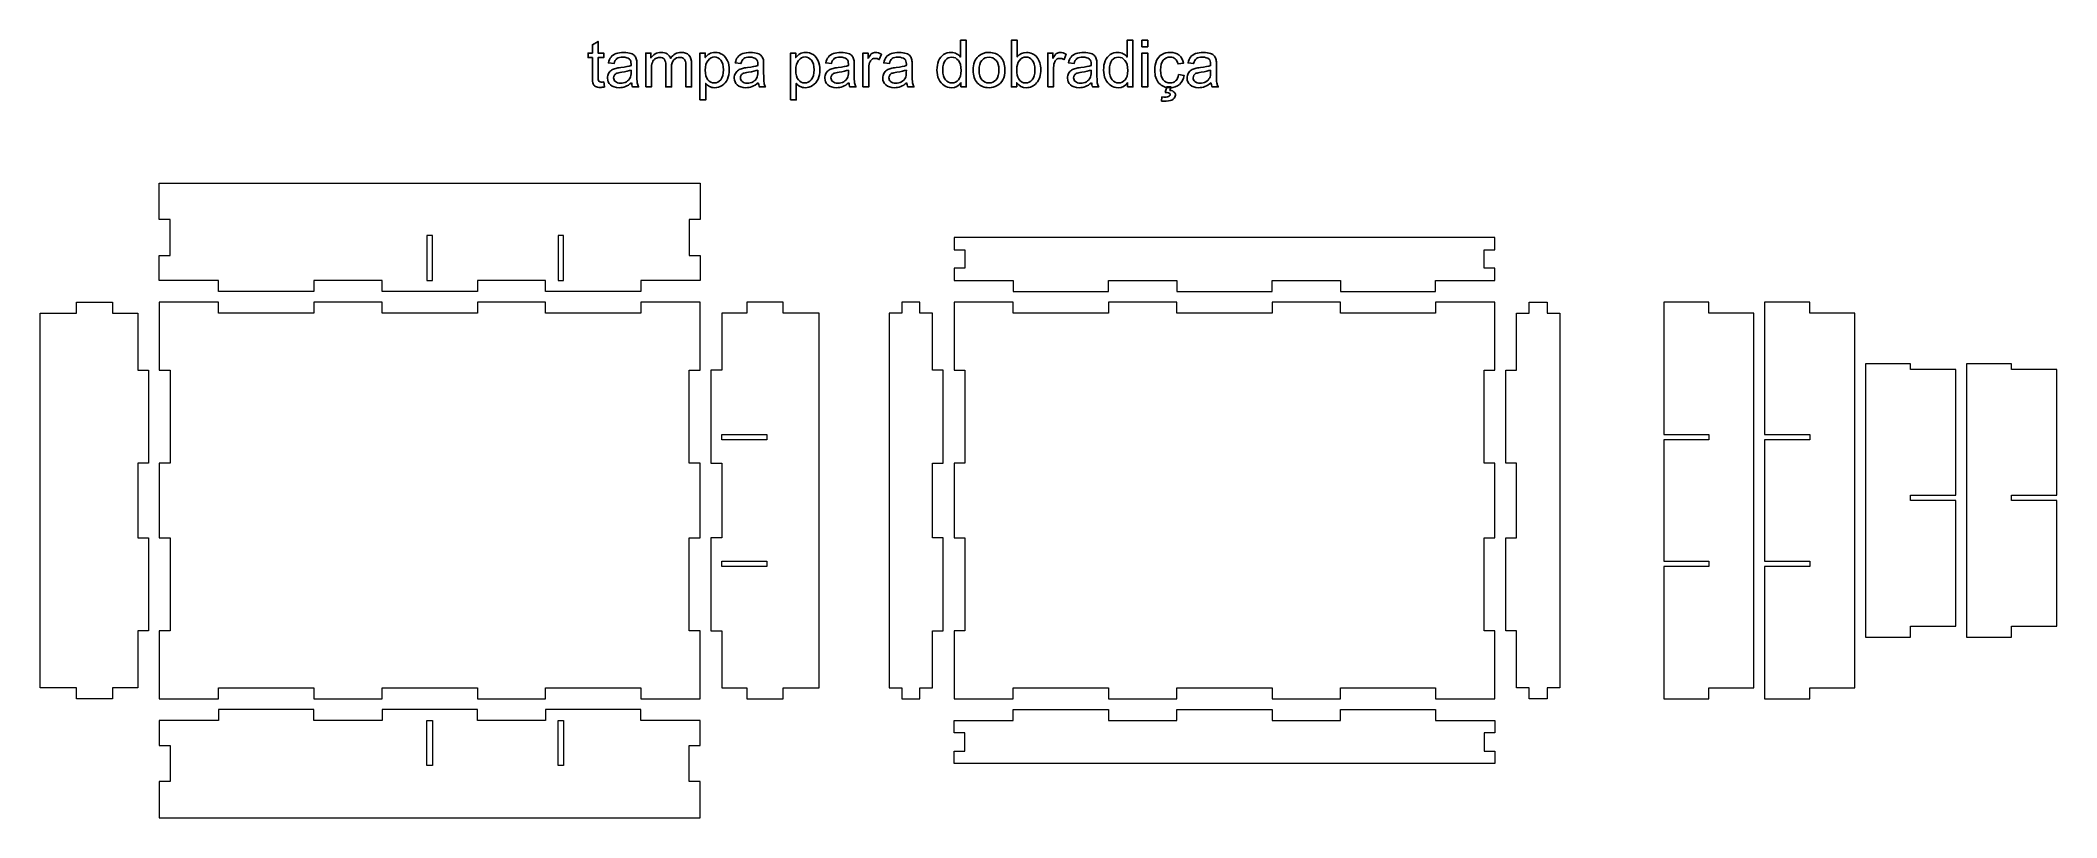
# Model space of a CAD drawing. Header units: millimetres. Extents: x -559 to 559, y -176 to 255.
import ezdxf

# ---------------------------------------------------------------- set-up
doc = ezdxf.new("R2010")
doc.units = ezdxf.units.MM
doc.header["$MEASUREMENT"] = 0
doc.layers.add('Camada 1', color=7, linetype='Continuous')

msp = doc.modelspace()

# ---------------------------------------------------------------- linework, layer by layer
at = {"layer": 'Camada 1', "color": 250}
for points, knots in [([(-246.688, 232.3021), (-246.688, 232.3021), (-246.2543, 229.4948), (-246.2543, 229.4948), (-246.2543, 229.4948), (-247.1458, 229.3081), (-247.9471, 229.2117), (-248.6458, 229.2117), (-248.6458, 229.2117), (-249.7965, 229.2117), (-250.688, 229.3924), (-251.3266, 229.7599), (-251.3266, 229.7599), (-251.9591, 230.1274), (-252.4049, 230.6033), (-252.6639, 231.1996), (-252.6639, 231.1996), (-252.923, 231.796), (-253.0495, 233.049), (-253.0495, 234.9587), (-253.0495, 234.9587), (-253.0495, 234.9587), (-253.0495, 245.766), (-253.0495, 245.766), (-253.0495, 245.766), (-253.0495, 245.766), (-255.3989, 245.766), (-255.3989, 245.766), (-255.3989, 245.766), (-255.3989, 245.766), (-255.3989, 248.2238), (-255.3989, 248.2238), (-255.3989, 248.2238), (-255.3989, 248.2238), (-253.0495, 248.2238), (-253.0495, 248.2238), (-253.0495, 248.2238), (-253.0495, 248.2238), (-253.0495, 252.8624), (-253.0495, 252.8624), (-253.0495, 252.8624), (-253.0495, 252.8624), (-249.8687, 254.772), (-249.8687, 254.772), (-249.8687, 254.772), (-249.8687, 254.772), (-249.8687, 248.2238), (-249.8687, 248.2238), (-249.8687, 248.2238), (-249.8687, 248.2238), (-246.688, 248.2238), (-246.688, 248.2238), (-246.688, 248.2238), (-246.688, 248.2238), (-246.688, 245.766), (-246.688, 245.766), (-246.688, 245.766), (-246.688, 245.766), (-249.8687, 245.766), (-249.8687, 245.766), (-249.8687, 245.766), (-249.8687, 245.766), (-249.8687, 234.778), (-249.8687, 234.778), (-249.8687, 234.778), (-249.8687, 233.8683), (-249.8145, 233.284), (-249.7001, 233.025), (-249.7001, 233.025), (-249.5916, 232.7659), (-249.4109, 232.5611), (-249.1579, 232.4045), (-249.1579, 232.4045), (-248.9049, 232.2539), (-248.5434, 232.1756), (-248.0736, 232.1756), (-248.0736, 232.1756), (-247.7242, 232.1756), (-247.2603, 232.2177), (-246.688, 232.3021)], [0, 0, 0, 0, 0.047619048, 0.047619048, 0.047619048, 0.047619048, 0.095238095, 0.095238095, 0.095238095, 0.095238095, 0.142857143, 0.142857143, 0.142857143, 0.142857143, 0.19047619, 0.19047619, 0.19047619, 0.19047619, 0.238095238, 0.238095238, 0.238095238, 0.238095238, 0.285714286, 0.285714286, 0.285714286, 0.285714286, 0.333333333, 0.333333333, 0.333333333, 0.333333333, 0.380952381, 0.380952381, 0.380952381, 0.380952381, 0.428571429, 0.428571429, 0.428571429, 0.428571429, 0.476190476, 0.476190476, 0.476190476, 0.476190476, 0.523809524, 0.523809524, 0.523809524, 0.523809524, 0.571428571, 0.571428571, 0.571428571, 0.571428571, 0.619047619, 0.619047619, 0.619047619, 0.619047619, 0.666666667, 0.666666667, 0.666666667, 0.666666667, 0.714285714, 0.714285714, 0.714285714, 0.714285714, 0.761904762, 0.761904762, 0.761904762, 0.761904762, 0.80952381, 0.80952381, 0.80952381, 0.80952381, 0.857142857, 0.857142857, 0.857142857, 0.857142857, 0.904761905, 0.904761905, 0.904761905, 0.904761905, 1, 1, 1, 1]), ([(-231.2964, 231.8141), (-232.4771, 230.8081), (-233.6157, 230.1033), (-234.706, 229.6876), (-234.706, 229.6876), (-235.7964, 229.2719), (-236.9651, 229.0671), (-238.2181, 229.0671), (-238.2181, 229.0671), (-240.2784, 229.0671), (-241.8627, 229.5671), (-242.9711, 230.5731), (-242.9711, 230.5731), (-244.0796, 231.5731), (-244.6338, 232.8563), (-244.6338, 234.4165), (-244.6338, 234.4165), (-244.6338, 235.3322), (-244.4229, 236.1695), (-244.0073, 236.9286), (-244.0073, 236.9286), (-243.5856, 237.6876), (-243.0374, 238.29), (-242.3627, 238.7479), (-242.3627, 238.7479), (-241.682, 239.2057), (-240.9229, 239.5551), (-240.0735, 239.79), (-240.0735, 239.79), (-239.447, 239.9527), (-238.5012, 240.1093), (-237.2422, 240.2659), (-237.2422, 240.2659), (-234.6759, 240.5671), (-232.7783, 240.9346), (-231.5675, 241.3563), (-231.5675, 241.3563), (-231.5554, 241.79), (-231.5494, 242.0672), (-231.5494, 242.1816), (-231.5494, 242.1816), (-231.5494, 243.4708), (-231.8506, 244.3804), (-232.453, 244.9105), (-232.453, 244.9105), (-233.2663, 245.6274), (-234.4771, 245.9828), (-236.0795, 245.9828), (-236.0795, 245.9828), (-237.5796, 245.9828), (-238.688, 245.7178), (-239.3988, 245.1937), (-239.3988, 245.1937), (-240.1157, 244.6696), (-240.6398, 243.7419), (-240.9832, 242.4045), (-240.9832, 242.4045), (-240.9832, 242.4045), (-244.0916, 242.8382), (-244.0916, 242.8382), (-244.0916, 242.8382), (-243.8085, 244.1696), (-243.3446, 245.2479), (-242.694, 246.0672), (-242.694, 246.0672), (-242.0434, 246.8864), (-241.1037, 247.513), (-239.8747, 247.9587), (-239.8747, 247.9587), (-238.6518, 248.3985), (-237.2241, 248.6214), (-235.6097, 248.6214), (-235.6097, 248.6214), (-234.0072, 248.6214), (-232.7, 248.4346), (-231.694, 248.0551), (-231.694, 248.0551), (-230.694, 247.6756), (-229.953, 247.2057), (-229.4831, 246.6334), (-229.4831, 246.6334), (-229.0133, 246.0611), (-228.6819, 245.3382), (-228.4892, 244.4648), (-228.4892, 244.4648), (-228.3867, 243.9226), (-228.3325, 242.9467), (-228.3325, 241.5431), (-228.3325, 241.5431), (-228.3325, 241.5431), (-228.3325, 237.3262), (-228.3325, 237.3262), (-228.3325, 237.3262), (-228.3325, 234.3804), (-228.2663, 232.5189), (-228.1337, 231.7298), (-228.1337, 231.7298), (-228.0072, 230.9406), (-227.7422, 230.1876), (-227.3566, 229.4647), (-227.3566, 229.4647), (-227.3566, 229.4647), (-230.6819, 229.4647), (-230.6819, 229.4647), (-230.6819, 229.4647), (-231.0012, 230.1334), (-231.206, 230.9165), (-231.2964, 231.8141)], [0, 0, 0, 0, 0.035714286, 0.035714286, 0.035714286, 0.035714286, 0.071428571, 0.071428571, 0.071428571, 0.071428571, 0.107142857, 0.107142857, 0.107142857, 0.107142857, 0.142857143, 0.142857143, 0.142857143, 0.142857143, 0.178571429, 0.178571429, 0.178571429, 0.178571429, 0.214285714, 0.214285714, 0.214285714, 0.214285714, 0.25, 0.25, 0.25, 0.25, 0.285714286, 0.285714286, 0.285714286, 0.285714286, 0.321428571, 0.321428571, 0.321428571, 0.321428571, 0.357142857, 0.357142857, 0.357142857, 0.357142857, 0.392857143, 0.392857143, 0.392857143, 0.392857143, 0.428571429, 0.428571429, 0.428571429, 0.428571429, 0.464285714, 0.464285714, 0.464285714, 0.464285714, 0.5, 0.5, 0.5, 0.5, 0.535714286, 0.535714286, 0.535714286, 0.535714286, 0.571428571, 0.571428571, 0.571428571, 0.571428571, 0.607142857, 0.607142857, 0.607142857, 0.607142857, 0.642857143, 0.642857143, 0.642857143, 0.642857143, 0.678571429, 0.678571429, 0.678571429, 0.678571429, 0.714285714, 0.714285714, 0.714285714, 0.714285714, 0.75, 0.75, 0.75, 0.75, 0.785714286, 0.785714286, 0.785714286, 0.785714286, 0.821428571, 0.821428571, 0.821428571, 0.821428571, 0.857142857, 0.857142857, 0.857142857, 0.857142857, 0.892857143, 0.892857143, 0.892857143, 0.892857143, 0.928571429, 0.928571429, 0.928571429, 0.928571429, 1, 1, 1, 1]), ([(-223.4469, 229.4647), (-223.4469, 229.4647), (-223.4469, 248.2238), (-223.4469, 248.2238), (-223.4469, 248.2238), (-223.4469, 248.2238), (-220.5915, 248.2238), (-220.5915, 248.2238), (-220.5915, 248.2238), (-220.5915, 248.2238), (-220.5915, 245.5732), (-220.5915, 245.5732), (-220.5915, 245.5732), (-220.0072, 246.4889), (-219.224, 247.2298), (-218.2481, 247.784), (-218.2481, 247.784), (-217.2722, 248.3443), (-216.1638, 248.6214), (-214.9168, 248.6214), (-214.9168, 248.6214), (-213.5313, 248.6214), (-212.3927, 248.3322), (-211.5072, 247.7599), (-211.5072, 247.7599), (-210.6216, 247.1816), (-209.9951, 246.3804), (-209.6337, 245.3443), (-209.6337, 245.3443), (-208.1397, 247.531), (-206.2059, 248.6214), (-203.8204, 248.6214), (-203.8204, 248.6214), (-201.9529, 248.6214), (-200.5131, 248.1093), (-199.5131, 247.0792), (-199.5131, 247.0792), (-198.5071, 246.0491), (-198.0011, 244.4648), (-198.0011, 242.3262), (-198.0011, 242.3262), (-198.0011, 242.3262), (-198.0011, 229.4647), (-198.0011, 229.4647), (-198.0011, 229.4647), (-198.0011, 229.4647), (-201.1818, 229.4647), (-201.1818, 229.4647), (-201.1818, 229.4647), (-201.1818, 229.4647), (-201.1818, 241.272), (-201.1818, 241.272), (-201.1818, 241.272), (-201.1818, 242.537), (-201.2902, 243.4527), (-201.4951, 244.0129), (-201.4951, 244.0129), (-201.6999, 244.5732), (-202.0734, 245.019), (-202.6216, 245.3623), (-202.6216, 245.3623), (-203.1637, 245.7057), (-203.8023, 245.8744), (-204.5312, 245.8744), (-204.5312, 245.8744), (-205.8565, 245.8744), (-206.9529, 245.4346), (-207.8264, 244.5611), (-207.8264, 244.5611), (-208.6999, 243.6816), (-209.1336, 242.278), (-209.1336, 240.3503), (-209.1336, 240.3503), (-209.1336, 240.3503), (-209.1336, 229.4647), (-209.1336, 229.4647), (-209.1336, 229.4647), (-209.1336, 229.4647), (-212.3144, 229.4647), (-212.3144, 229.4647), (-212.3144, 229.4647), (-212.3144, 229.4647), (-212.3144, 241.6394), (-212.3144, 241.6394), (-212.3144, 241.6394), (-212.3144, 243.0491), (-212.5734, 244.1093), (-213.0915, 244.8141), (-213.0915, 244.8141), (-213.6096, 245.519), (-214.459, 245.8744), (-215.6337, 245.8744), (-215.6337, 245.8744), (-216.5252, 245.8744), (-217.3505, 245.6395), (-218.1096, 245.1696), (-218.1096, 245.1696), (-218.8686, 244.6997), (-219.4168, 244.0129), (-219.7602, 243.1033), (-219.7602, 243.1033), (-220.0975, 242.1997), (-220.2662, 240.8924), (-220.2662, 239.1876), (-220.2662, 239.1876), (-220.2662, 239.1876), (-220.2662, 229.4647), (-220.2662, 229.4647), (-220.2662, 229.4647), (-220.2662, 229.4647), (-223.4469, 229.4647), (-223.4469, 229.4647)], [0, 0, 0, 0, 0.034482759, 0.034482759, 0.034482759, 0.034482759, 0.068965517, 0.068965517, 0.068965517, 0.068965517, 0.103448276, 0.103448276, 0.103448276, 0.103448276, 0.137931034, 0.137931034, 0.137931034, 0.137931034, 0.172413793, 0.172413793, 0.172413793, 0.172413793, 0.206896552, 0.206896552, 0.206896552, 0.206896552, 0.24137931, 0.24137931, 0.24137931, 0.24137931, 0.275862069, 0.275862069, 0.275862069, 0.275862069, 0.310344828, 0.310344828, 0.310344828, 0.310344828, 0.344827586, 0.344827586, 0.344827586, 0.344827586, 0.379310345, 0.379310345, 0.379310345, 0.379310345, 0.413793103, 0.413793103, 0.413793103, 0.413793103, 0.448275862, 0.448275862, 0.448275862, 0.448275862, 0.482758621, 0.482758621, 0.482758621, 0.482758621, 0.517241379, 0.517241379, 0.517241379, 0.517241379, 0.551724138, 0.551724138, 0.551724138, 0.551724138, 0.586206897, 0.586206897, 0.586206897, 0.586206897, 0.620689655, 0.620689655, 0.620689655, 0.620689655, 0.655172414, 0.655172414, 0.655172414, 0.655172414, 0.689655172, 0.689655172, 0.689655172, 0.689655172, 0.724137931, 0.724137931, 0.724137931, 0.724137931, 0.75862069, 0.75862069, 0.75862069, 0.75862069, 0.793103448, 0.793103448, 0.793103448, 0.793103448, 0.827586207, 0.827586207, 0.827586207, 0.827586207, 0.862068966, 0.862068966, 0.862068966, 0.862068966, 0.896551724, 0.896551724, 0.896551724, 0.896551724, 0.931034483, 0.931034483, 0.931034483, 0.931034483, 1, 1, 1, 1]), ([(-193.3384, 222.2719), (-193.3384, 222.2719), (-193.3384, 248.2238), (-193.3384, 248.2238), (-193.3384, 248.2238), (-193.3384, 248.2238), (-190.4469, 248.2238), (-190.4469, 248.2238), (-190.4469, 248.2238), (-190.4469, 248.2238), (-190.4469, 245.7599), (-190.4469, 245.7599), (-190.4469, 245.7599), (-189.7661, 246.7117), (-188.9951, 247.4286), (-188.1336, 247.9045), (-188.1336, 247.9045), (-187.2782, 248.3804), (-186.236, 248.6214), (-185.0131, 248.6214), (-185.0131, 248.6214), (-183.4107, 248.6214), (-182.0011, 248.2118), (-180.7782, 247.3864), (-180.7782, 247.3864), (-179.5553, 246.5672), (-178.6336, 245.4045), (-178.0071, 243.9105), (-178.0071, 243.9105), (-177.3866, 242.4105), (-177.0733, 240.772), (-177.0733, 238.9828), (-177.0733, 238.9828), (-177.0733, 237.0732), (-177.4167, 235.3503), (-178.1035, 233.8141), (-178.1035, 233.8141), (-178.7902, 232.284), (-179.7902, 231.1093), (-181.1035, 230.29), (-181.1035, 230.29), (-182.4107, 229.4767), (-183.7902, 229.0671), (-185.236, 229.0671), (-185.236, 229.0671), (-186.2963, 229.0671), (-187.2481, 229.29), (-188.0854, 229.7358), (-188.0854, 229.7358), (-188.9288, 230.1816), (-189.6155, 230.7418), (-190.1577, 231.4225), (-190.1577, 231.4225), (-190.1577, 231.4225), (-190.1577, 222.2719), (-190.1577, 222.2719), (-190.1577, 222.2719), (-190.1577, 222.2719), (-193.3384, 222.2719), (-193.3384, 222.2719)], [0, 0, 0, 0, 0.0625, 0.0625, 0.0625, 0.0625, 0.125, 0.125, 0.125, 0.125, 0.1875, 0.1875, 0.1875, 0.1875, 0.25, 0.25, 0.25, 0.25, 0.3125, 0.3125, 0.3125, 0.3125, 0.375, 0.375, 0.375, 0.375, 0.4375, 0.4375, 0.4375, 0.4375, 0.5, 0.5, 0.5, 0.5, 0.5625, 0.5625, 0.5625, 0.5625, 0.625, 0.625, 0.625, 0.625, 0.6875, 0.6875, 0.6875, 0.6875, 0.75, 0.75, 0.75, 0.75, 0.8125, 0.8125, 0.8125, 0.8125, 0.875, 0.875, 0.875, 0.875, 1, 1, 1, 1]), ([(-190.4469, 238.7298), (-190.4469, 236.3262), (-189.9589, 234.5491), (-188.989, 233.3984), (-188.989, 233.3984), (-188.0131, 232.2478), (-186.8324, 231.6695), (-185.4469, 231.6695), (-185.4469, 231.6695), (-184.0372, 231.6695), (-182.8324, 232.2659), (-181.8324, 233.4587), (-181.8324, 233.4587), (-180.8264, 234.6515), (-180.3264, 236.4948), (-180.3264, 238.9949), (-180.3264, 238.9949), (-180.3264, 241.3804), (-180.8143, 243.1635), (-181.7962, 244.3503), (-181.7962, 244.3503), (-182.7782, 245.537), (-183.9469, 246.1274), (-185.3083, 246.1274), (-185.3083, 246.1274), (-186.6577, 246.1274), (-187.8505, 245.4949), (-188.8866, 244.2358), (-188.8866, 244.2358), (-189.9288, 242.9708), (-190.4469, 241.1394), (-190.4469, 238.7298)], [0, 0, 0, 0, 0.111111111, 0.111111111, 0.111111111, 0.111111111, 0.222222222, 0.222222222, 0.222222222, 0.222222222, 0.333333333, 0.333333333, 0.333333333, 0.333333333, 0.444444444, 0.444444444, 0.444444444, 0.444444444, 0.555555556, 0.555555556, 0.555555556, 0.555555556, 0.666666667, 0.666666667, 0.666666667, 0.666666667, 0.777777778, 0.777777778, 0.777777778, 0.777777778, 1, 1, 1, 1]), ([(-160.9829, 231.8141), (-162.1636, 230.8081), (-163.3022, 230.1033), (-164.3925, 229.6876), (-164.3925, 229.6876), (-165.4829, 229.2719), (-166.6516, 229.0671), (-167.9046, 229.0671), (-167.9046, 229.0671), (-169.9649, 229.0671), (-171.5492, 229.5671), (-172.6576, 230.5731), (-172.6576, 230.5731), (-173.7661, 231.5731), (-174.3203, 232.8563), (-174.3203, 234.4165), (-174.3203, 234.4165), (-174.3203, 235.3322), (-174.1094, 236.1695), (-173.6938, 236.9286), (-173.6938, 236.9286), (-173.2721, 237.6876), (-172.7239, 238.29), (-172.0492, 238.7479), (-172.0492, 238.7479), (-171.3685, 239.2057), (-170.6094, 239.5551), (-169.76, 239.79), (-169.76, 239.79), (-169.1335, 239.9527), (-168.1877, 240.1093), (-166.9287, 240.2659), (-166.9287, 240.2659), (-164.3624, 240.5671), (-162.4648, 240.9346), (-161.254, 241.3563), (-161.254, 241.3563), (-161.2419, 241.79), (-161.2359, 242.0672), (-161.2359, 242.1816), (-161.2359, 242.1816), (-161.2359, 243.4708), (-161.5371, 244.3804), (-162.1395, 244.9105), (-162.1395, 244.9105), (-162.9528, 245.6274), (-164.1636, 245.9828), (-165.766, 245.9828), (-165.766, 245.9828), (-167.2661, 245.9828), (-168.3745, 245.7178), (-169.0853, 245.1937), (-169.0853, 245.1937), (-169.8022, 244.6696), (-170.3263, 243.7419), (-170.6697, 242.4045), (-170.6697, 242.4045), (-170.6697, 242.4045), (-173.7781, 242.8382), (-173.7781, 242.8382), (-173.7781, 242.8382), (-173.495, 244.1696), (-173.0311, 245.2479), (-172.3805, 246.0672), (-172.3805, 246.0672), (-171.7299, 246.8864), (-170.7902, 247.513), (-169.5612, 247.9587), (-169.5612, 247.9587), (-168.3383, 248.3985), (-166.9106, 248.6214), (-165.2962, 248.6214), (-165.2962, 248.6214), (-163.6937, 248.6214), (-162.3865, 248.4346), (-161.3805, 248.0551), (-161.3805, 248.0551), (-160.3805, 247.6756), (-159.6395, 247.2057), (-159.1696, 246.6334), (-159.1696, 246.6334), (-158.6998, 246.0611), (-158.3684, 245.3382), (-158.1757, 244.4648), (-158.1757, 244.4648), (-158.0732, 243.9226), (-158.019, 242.9467), (-158.019, 241.5431), (-158.019, 241.5431), (-158.019, 241.5431), (-158.019, 237.3262), (-158.019, 237.3262), (-158.019, 237.3262), (-158.019, 234.3804), (-157.9528, 232.5189), (-157.8202, 231.7298), (-157.8202, 231.7298), (-157.6937, 230.9406), (-157.4287, 230.1876), (-157.0431, 229.4647), (-157.0431, 229.4647), (-157.0431, 229.4647), (-160.3684, 229.4647), (-160.3684, 229.4647), (-160.3684, 229.4647), (-160.6877, 230.1334), (-160.8925, 230.9165), (-160.9829, 231.8141)], [0, 0, 0, 0, 0.035714286, 0.035714286, 0.035714286, 0.035714286, 0.071428571, 0.071428571, 0.071428571, 0.071428571, 0.107142857, 0.107142857, 0.107142857, 0.107142857, 0.142857143, 0.142857143, 0.142857143, 0.142857143, 0.178571429, 0.178571429, 0.178571429, 0.178571429, 0.214285714, 0.214285714, 0.214285714, 0.214285714, 0.25, 0.25, 0.25, 0.25, 0.285714286, 0.285714286, 0.285714286, 0.285714286, 0.321428571, 0.321428571, 0.321428571, 0.321428571, 0.357142857, 0.357142857, 0.357142857, 0.357142857, 0.392857143, 0.392857143, 0.392857143, 0.392857143, 0.428571429, 0.428571429, 0.428571429, 0.428571429, 0.464285714, 0.464285714, 0.464285714, 0.464285714, 0.5, 0.5, 0.5, 0.5, 0.535714286, 0.535714286, 0.535714286, 0.535714286, 0.571428571, 0.571428571, 0.571428571, 0.571428571, 0.607142857, 0.607142857, 0.607142857, 0.607142857, 0.642857143, 0.642857143, 0.642857143, 0.642857143, 0.678571429, 0.678571429, 0.678571429, 0.678571429, 0.714285714, 0.714285714, 0.714285714, 0.714285714, 0.75, 0.75, 0.75, 0.75, 0.785714286, 0.785714286, 0.785714286, 0.785714286, 0.821428571, 0.821428571, 0.821428571, 0.821428571, 0.857142857, 0.857142857, 0.857142857, 0.857142857, 0.892857143, 0.892857143, 0.892857143, 0.892857143, 0.928571429, 0.928571429, 0.928571429, 0.928571429, 1, 1, 1, 1]), ([(-143.0912, 222.2719), (-143.0912, 222.2719), (-143.0912, 248.2238), (-143.0912, 248.2238), (-143.0912, 248.2238), (-143.0912, 248.2238), (-140.1997, 248.2238), (-140.1997, 248.2238), (-140.1997, 248.2238), (-140.1997, 248.2238), (-140.1997, 245.7599), (-140.1997, 245.7599), (-140.1997, 245.7599), (-139.5189, 246.7117), (-138.7479, 247.4286), (-137.8864, 247.9045), (-137.8864, 247.9045), (-137.031, 248.3804), (-135.9888, 248.6214), (-134.7659, 248.6214), (-134.7659, 248.6214), (-133.1635, 248.6214), (-131.7539, 248.2118), (-130.531, 247.3864), (-130.531, 247.3864), (-129.3081, 246.5672), (-128.3864, 245.4045), (-127.7599, 243.9105), (-127.7599, 243.9105), (-127.1394, 242.4105), (-126.8261, 240.772), (-126.8261, 238.9828), (-126.8261, 238.9828), (-126.8261, 237.0732), (-127.1695, 235.3503), (-127.8563, 233.8141), (-127.8563, 233.8141), (-128.543, 232.284), (-129.543, 231.1093), (-130.8563, 230.29), (-130.8563, 230.29), (-132.1635, 229.4767), (-133.543, 229.0671), (-134.9888, 229.0671), (-134.9888, 229.0671), (-136.0491, 229.0671), (-137.0009, 229.29), (-137.8382, 229.7358), (-137.8382, 229.7358), (-138.6816, 230.1816), (-139.3683, 230.7418), (-139.9105, 231.4225), (-139.9105, 231.4225), (-139.9105, 231.4225), (-139.9105, 222.2719), (-139.9105, 222.2719), (-139.9105, 222.2719), (-139.9105, 222.2719), (-143.0912, 222.2719), (-143.0912, 222.2719)], [0, 0, 0, 0, 0.0625, 0.0625, 0.0625, 0.0625, 0.125, 0.125, 0.125, 0.125, 0.1875, 0.1875, 0.1875, 0.1875, 0.25, 0.25, 0.25, 0.25, 0.3125, 0.3125, 0.3125, 0.3125, 0.375, 0.375, 0.375, 0.375, 0.4375, 0.4375, 0.4375, 0.4375, 0.5, 0.5, 0.5, 0.5, 0.5625, 0.5625, 0.5625, 0.5625, 0.625, 0.625, 0.625, 0.625, 0.6875, 0.6875, 0.6875, 0.6875, 0.75, 0.75, 0.75, 0.75, 0.8125, 0.8125, 0.8125, 0.8125, 0.875, 0.875, 0.875, 0.875, 1, 1, 1, 1]), ([(-140.1997, 238.7298), (-140.1997, 236.3262), (-139.7117, 234.5491), (-138.7418, 233.3984), (-138.7418, 233.3984), (-137.7659, 232.2478), (-136.5852, 231.6695), (-135.1997, 231.6695), (-135.1997, 231.6695), (-133.79, 231.6695), (-132.5852, 232.2659), (-131.5852, 233.4587), (-131.5852, 233.4587), (-130.5792, 234.6515), (-130.0792, 236.4948), (-130.0792, 238.9949), (-130.0792, 238.9949), (-130.0792, 241.3804), (-130.5671, 243.1635), (-131.549, 244.3503), (-131.549, 244.3503), (-132.531, 245.537), (-133.6997, 246.1274), (-135.0611, 246.1274), (-135.0611, 246.1274), (-136.4105, 246.1274), (-137.6033, 245.4949), (-138.6394, 244.2358), (-138.6394, 244.2358), (-139.6816, 242.9708), (-140.1997, 241.1394), (-140.1997, 238.7298)], [0, 0, 0, 0, 0.111111111, 0.111111111, 0.111111111, 0.111111111, 0.222222222, 0.222222222, 0.222222222, 0.222222222, 0.333333333, 0.333333333, 0.333333333, 0.333333333, 0.444444444, 0.444444444, 0.444444444, 0.444444444, 0.555555556, 0.555555556, 0.555555556, 0.555555556, 0.666666667, 0.666666667, 0.666666667, 0.666666667, 0.777777778, 0.777777778, 0.777777778, 0.777777778, 1, 1, 1, 1]), ([(-110.7357, 231.8141), (-111.9164, 230.8081), (-113.055, 230.1033), (-114.1453, 229.6876), (-114.1453, 229.6876), (-115.2357, 229.2719), (-116.4044, 229.0671), (-117.6574, 229.0671), (-117.6574, 229.0671), (-119.7177, 229.0671), (-121.302, 229.5671), (-122.4104, 230.5731), (-122.4104, 230.5731), (-123.5189, 231.5731), (-124.0731, 232.8563), (-124.0731, 234.4165), (-124.0731, 234.4165), (-124.0731, 235.3322), (-123.8622, 236.1695), (-123.4466, 236.9286), (-123.4466, 236.9286), (-123.0249, 237.6876), (-122.4767, 238.29), (-121.802, 238.7479), (-121.802, 238.7479), (-121.1213, 239.2057), (-120.3622, 239.5551), (-119.5128, 239.79), (-119.5128, 239.79), (-118.8863, 239.9527), (-117.9405, 240.1093), (-116.6815, 240.2659), (-116.6815, 240.2659), (-114.1152, 240.5671), (-112.2176, 240.9346), (-111.0068, 241.3563), (-111.0068, 241.3563), (-110.9947, 241.79), (-110.9887, 242.0672), (-110.9887, 242.1816), (-110.9887, 242.1816), (-110.9887, 243.4708), (-111.2899, 244.3804), (-111.8923, 244.9105), (-111.8923, 244.9105), (-112.7056, 245.6274), (-113.9164, 245.9828), (-115.5188, 245.9828), (-115.5188, 245.9828), (-117.0189, 245.9828), (-118.1273, 245.7178), (-118.8381, 245.1937), (-118.8381, 245.1937), (-119.555, 244.6696), (-120.0791, 243.7419), (-120.4225, 242.4045), (-120.4225, 242.4045), (-120.4225, 242.4045), (-123.5309, 242.8382), (-123.5309, 242.8382), (-123.5309, 242.8382), (-123.2478, 244.1696), (-122.7839, 245.2479), (-122.1333, 246.0672), (-122.1333, 246.0672), (-121.4827, 246.8864), (-120.543, 247.513), (-119.314, 247.9587), (-119.314, 247.9587), (-118.0911, 248.3985), (-116.6634, 248.6214), (-115.049, 248.6214), (-115.049, 248.6214), (-113.4465, 248.6214), (-112.1393, 248.4346), (-111.1333, 248.0551), (-111.1333, 248.0551), (-110.1333, 247.6756), (-109.3923, 247.2057), (-108.9224, 246.6334), (-108.9224, 246.6334), (-108.4526, 246.0611), (-108.1212, 245.3382), (-107.9285, 244.4648), (-107.9285, 244.4648), (-107.826, 243.9226), (-107.7718, 242.9467), (-107.7718, 241.5431), (-107.7718, 241.5431), (-107.7718, 241.5431), (-107.7718, 237.3262), (-107.7718, 237.3262), (-107.7718, 237.3262), (-107.7718, 234.3804), (-107.7056, 232.5189), (-107.573, 231.7298), (-107.573, 231.7298), (-107.4465, 230.9406), (-107.1815, 230.1876), (-106.7959, 229.4647), (-106.7959, 229.4647), (-106.7959, 229.4647), (-110.1212, 229.4647), (-110.1212, 229.4647), (-110.1212, 229.4647), (-110.4405, 230.1334), (-110.6453, 230.9165), (-110.7357, 231.8141)], [0, 0, 0, 0, 0.035714286, 0.035714286, 0.035714286, 0.035714286, 0.071428571, 0.071428571, 0.071428571, 0.071428571, 0.107142857, 0.107142857, 0.107142857, 0.107142857, 0.142857143, 0.142857143, 0.142857143, 0.142857143, 0.178571429, 0.178571429, 0.178571429, 0.178571429, 0.214285714, 0.214285714, 0.214285714, 0.214285714, 0.25, 0.25, 0.25, 0.25, 0.285714286, 0.285714286, 0.285714286, 0.285714286, 0.321428571, 0.321428571, 0.321428571, 0.321428571, 0.357142857, 0.357142857, 0.357142857, 0.357142857, 0.392857143, 0.392857143, 0.392857143, 0.392857143, 0.428571429, 0.428571429, 0.428571429, 0.428571429, 0.464285714, 0.464285714, 0.464285714, 0.464285714, 0.5, 0.5, 0.5, 0.5, 0.535714286, 0.535714286, 0.535714286, 0.535714286, 0.571428571, 0.571428571, 0.571428571, 0.571428571, 0.607142857, 0.607142857, 0.607142857, 0.607142857, 0.642857143, 0.642857143, 0.642857143, 0.642857143, 0.678571429, 0.678571429, 0.678571429, 0.678571429, 0.714285714, 0.714285714, 0.714285714, 0.714285714, 0.75, 0.75, 0.75, 0.75, 0.785714286, 0.785714286, 0.785714286, 0.785714286, 0.821428571, 0.821428571, 0.821428571, 0.821428571, 0.857142857, 0.857142857, 0.857142857, 0.857142857, 0.892857143, 0.892857143, 0.892857143, 0.892857143, 0.928571429, 0.928571429, 0.928571429, 0.928571429, 1, 1, 1, 1]), ([(-102.9224, 229.4647), (-102.9224, 229.4647), (-102.9224, 248.2238), (-102.9224, 248.2238), (-102.9224, 248.2238), (-102.9224, 248.2238), (-100.067, 248.2238), (-100.067, 248.2238), (-100.067, 248.2238), (-100.067, 248.2238), (-100.067, 245.3503), (-100.067, 245.3503), (-100.067, 245.3503), (-99.338, 246.6816), (-98.6633, 247.5611), (-98.0429, 247.9828), (-98.0429, 247.9828), (-97.4224, 248.4105), (-96.7417, 248.6214), (-96.0007, 248.6214), (-96.0007, 248.6214), (-94.9284, 248.6214), (-93.838, 248.284), (-92.7296, 247.6154), (-92.7296, 247.6154), (-92.7296, 247.6154), (-93.8621, 244.6816), (-93.8621, 244.6816), (-93.8621, 244.6816), (-94.6332, 245.1154), (-95.4043, 245.3322), (-96.1754, 245.3322), (-96.1754, 245.3322), (-96.8682, 245.3322), (-97.4886, 245.1214), (-98.0368, 244.7057), (-98.0368, 244.7057), (-98.585, 244.2901), (-98.9766, 243.7117), (-99.2115, 242.9708), (-99.2115, 242.9708), (-99.567, 241.8443), (-99.7417, 240.6093), (-99.7417, 239.2659), (-99.7417, 239.2659), (-99.7417, 239.2659), (-99.7417, 229.4647), (-99.7417, 229.4647), (-99.7417, 229.4647), (-99.7417, 229.4647), (-102.9224, 229.4647), (-102.9224, 229.4647)], [0, 0, 0, 0, 0.071428571, 0.071428571, 0.071428571, 0.071428571, 0.142857143, 0.142857143, 0.142857143, 0.142857143, 0.214285714, 0.214285714, 0.214285714, 0.214285714, 0.285714286, 0.285714286, 0.285714286, 0.285714286, 0.357142857, 0.357142857, 0.357142857, 0.357142857, 0.428571429, 0.428571429, 0.428571429, 0.428571429, 0.5, 0.5, 0.5, 0.5, 0.571428571, 0.571428571, 0.571428571, 0.571428571, 0.642857143, 0.642857143, 0.642857143, 0.642857143, 0.714285714, 0.714285714, 0.714285714, 0.714285714, 0.785714286, 0.785714286, 0.785714286, 0.785714286, 0.857142857, 0.857142857, 0.857142857, 0.857142857, 1, 1, 1, 1]), ([(-78.597, 231.8141), (-79.7777, 230.8081), (-80.9163, 230.1033), (-82.0066, 229.6876), (-82.0066, 229.6876), (-83.097, 229.2719), (-84.2657, 229.0671), (-85.5187, 229.0671), (-85.5187, 229.0671), (-87.579, 229.0671), (-89.1633, 229.5671), (-90.2717, 230.5731), (-90.2717, 230.5731), (-91.3802, 231.5731), (-91.9344, 232.8563), (-91.9344, 234.4165), (-91.9344, 234.4165), (-91.9344, 235.3322), (-91.7235, 236.1695), (-91.3079, 236.9286), (-91.3079, 236.9286), (-90.8862, 237.6876), (-90.338, 238.29), (-89.6633, 238.7479), (-89.6633, 238.7479), (-88.9826, 239.2057), (-88.2235, 239.5551), (-87.3741, 239.79), (-87.3741, 239.79), (-86.7476, 239.9527), (-85.8018, 240.1093), (-84.5428, 240.2659), (-84.5428, 240.2659), (-81.9765, 240.5671), (-80.0789, 240.9346), (-78.8681, 241.3563), (-78.8681, 241.3563), (-78.856, 241.79), (-78.85, 242.0672), (-78.85, 242.1816), (-78.85, 242.1816), (-78.85, 243.4708), (-79.1512, 244.3804), (-79.7536, 244.9105), (-79.7536, 244.9105), (-80.5669, 245.6274), (-81.7777, 245.9828), (-83.3801, 245.9828), (-83.3801, 245.9828), (-84.8802, 245.9828), (-85.9886, 245.7178), (-86.6994, 245.1937), (-86.6994, 245.1937), (-87.4163, 244.6696), (-87.9404, 243.7419), (-88.2838, 242.4045), (-88.2838, 242.4045), (-88.2838, 242.4045), (-91.3922, 242.8382), (-91.3922, 242.8382), (-91.3922, 242.8382), (-91.1091, 244.1696), (-90.6452, 245.2479), (-89.9946, 246.0672), (-89.9946, 246.0672), (-89.344, 246.8864), (-88.4043, 247.513), (-87.1753, 247.9587), (-87.1753, 247.9587), (-85.9524, 248.3985), (-84.5247, 248.6214), (-82.9103, 248.6214), (-82.9103, 248.6214), (-81.3078, 248.6214), (-80.0006, 248.4346), (-78.9946, 248.0551), (-78.9946, 248.0551), (-77.9946, 247.6756), (-77.2536, 247.2057), (-76.7837, 246.6334), (-76.7837, 246.6334), (-76.3139, 246.0611), (-75.9825, 245.3382), (-75.7898, 244.4648), (-75.7898, 244.4648), (-75.6873, 243.9226), (-75.6331, 242.9467), (-75.6331, 241.5431), (-75.6331, 241.5431), (-75.6331, 241.5431), (-75.6331, 237.3262), (-75.6331, 237.3262), (-75.6331, 237.3262), (-75.6331, 234.3804), (-75.5669, 232.5189), (-75.4343, 231.7298), (-75.4343, 231.7298), (-75.3078, 230.9406), (-75.0428, 230.1876), (-74.6572, 229.4647), (-74.6572, 229.4647), (-74.6572, 229.4647), (-77.9825, 229.4647), (-77.9825, 229.4647), (-77.9825, 229.4647), (-78.3018, 230.1334), (-78.5066, 230.9165), (-78.597, 231.8141)], [0, 0, 0, 0, 0.035714286, 0.035714286, 0.035714286, 0.035714286, 0.071428571, 0.071428571, 0.071428571, 0.071428571, 0.107142857, 0.107142857, 0.107142857, 0.107142857, 0.142857143, 0.142857143, 0.142857143, 0.142857143, 0.178571429, 0.178571429, 0.178571429, 0.178571429, 0.214285714, 0.214285714, 0.214285714, 0.214285714, 0.25, 0.25, 0.25, 0.25, 0.285714286, 0.285714286, 0.285714286, 0.285714286, 0.321428571, 0.321428571, 0.321428571, 0.321428571, 0.357142857, 0.357142857, 0.357142857, 0.357142857, 0.392857143, 0.392857143, 0.392857143, 0.392857143, 0.428571429, 0.428571429, 0.428571429, 0.428571429, 0.464285714, 0.464285714, 0.464285714, 0.464285714, 0.5, 0.5, 0.5, 0.5, 0.535714286, 0.535714286, 0.535714286, 0.535714286, 0.571428571, 0.571428571, 0.571428571, 0.571428571, 0.607142857, 0.607142857, 0.607142857, 0.607142857, 0.642857143, 0.642857143, 0.642857143, 0.642857143, 0.678571429, 0.678571429, 0.678571429, 0.678571429, 0.714285714, 0.714285714, 0.714285714, 0.714285714, 0.75, 0.75, 0.75, 0.75, 0.785714286, 0.785714286, 0.785714286, 0.785714286, 0.821428571, 0.821428571, 0.821428571, 0.821428571, 0.857142857, 0.857142857, 0.857142857, 0.857142857, 0.892857143, 0.892857143, 0.892857143, 0.892857143, 0.928571429, 0.928571429, 0.928571429, 0.928571429, 1, 1, 1, 1]), ([(-48.5969, 229.4647), (-48.5969, 229.4647), (-48.5969, 231.8442), (-48.5969, 231.8442), (-48.5969, 231.8442), (-49.7836, 229.9948), (-51.5306, 229.0671), (-53.8379, 229.0671), (-53.8379, 229.0671), (-55.3318, 229.0671), (-56.7053, 229.4767), (-57.9523, 230.3021), (-57.9523, 230.3021), (-59.2053, 231.1213), (-60.1752, 232.2719), (-60.868, 233.7418), (-60.868, 233.7418), (-61.5548, 235.2177), (-61.8981, 236.9105), (-61.8981, 238.8262), (-61.8981, 238.8262), (-61.8981, 240.6937), (-61.5849, 242.3864), (-60.9644, 243.9105), (-60.9644, 243.9105), (-60.3379, 245.4286), (-59.4041, 246.5973), (-58.1571, 247.4045), (-58.1571, 247.4045), (-56.9162, 248.2178), (-55.5186, 248.6214), (-53.9824, 248.6214), (-53.9824, 248.6214), (-52.8499, 248.6214), (-51.8439, 248.3804), (-50.9644, 247.9045), (-50.9644, 247.9045), (-50.0848, 247.4286), (-49.368, 246.8021), (-48.8137, 246.037), (-48.8137, 246.037), (-48.8137, 246.037), (-48.8137, 255.3443), (-48.8137, 255.3443), (-48.8137, 255.3443), (-48.8137, 255.3443), (-45.633, 255.3443), (-45.633, 255.3443), (-45.633, 255.3443), (-45.633, 255.3443), (-45.633, 229.4647), (-45.633, 229.4647), (-45.633, 229.4647), (-45.633, 229.4647), (-48.5969, 229.4647), (-48.5969, 229.4647)], [0, 0, 0, 0, 0.066666667, 0.066666667, 0.066666667, 0.066666667, 0.133333333, 0.133333333, 0.133333333, 0.133333333, 0.2, 0.2, 0.2, 0.2, 0.266666667, 0.266666667, 0.266666667, 0.266666667, 0.333333333, 0.333333333, 0.333333333, 0.333333333, 0.4, 0.4, 0.4, 0.4, 0.466666667, 0.466666667, 0.466666667, 0.466666667, 0.533333333, 0.533333333, 0.533333333, 0.533333333, 0.6, 0.6, 0.6, 0.6, 0.666666667, 0.666666667, 0.666666667, 0.666666667, 0.733333333, 0.733333333, 0.733333333, 0.733333333, 0.8, 0.8, 0.8, 0.8, 0.866666667, 0.866666667, 0.866666667, 0.866666667, 1, 1, 1, 1]), ([(-41.7956, 238.8442), (-41.7956, 242.3081), (-40.8318, 244.8744), (-38.898, 246.5431), (-38.898, 246.5431), (-37.2896, 247.9286), (-35.3197, 248.6214), (-33.0004, 248.6214), (-33.0004, 248.6214), (-30.4281, 248.6214), (-28.3197, 247.778), (-26.6811, 246.0913), (-26.6811, 246.0913), (-25.0486, 244.4105), (-24.2293, 242.0792), (-24.2293, 239.1093), (-24.2293, 239.1093), (-24.2293, 236.6997), (-24.5907, 234.8081), (-25.3136, 233.4286), (-25.3136, 233.4286), (-26.0365, 232.049), (-27.0908, 230.9768), (-28.4763, 230.2117), (-28.4763, 230.2117), (-29.8558, 229.4466), (-31.3679, 229.0671), (-33.0004, 229.0671), (-33.0004, 229.0671), (-35.6269, 229.0671), (-37.7474, 229.9045), (-39.3679, 231.5852), (-39.3679, 231.5852), (-40.9884, 233.2659), (-41.7956, 235.6876), (-41.7956, 238.8442)], [0, 0, 0, 0, 0.1, 0.1, 0.1, 0.1, 0.2, 0.2, 0.2, 0.2, 0.3, 0.3, 0.3, 0.3, 0.4, 0.4, 0.4, 0.4, 0.5, 0.5, 0.5, 0.5, 0.6, 0.6, 0.6, 0.6, 0.7, 0.7, 0.7, 0.7, 0.8, 0.8, 0.8, 0.8, 1, 1, 1, 1]), ([(-17.5726, 229.4647), (-17.5726, 229.4647), (-20.5365, 229.4647), (-20.5365, 229.4647), (-20.5365, 229.4647), (-20.5365, 229.4647), (-20.5365, 255.3443), (-20.5365, 255.3443), (-20.5365, 255.3443), (-20.5365, 255.3443), (-17.3558, 255.3443), (-17.3558, 255.3443), (-17.3558, 255.3443), (-17.3558, 255.3443), (-17.3558, 246.1093), (-17.3558, 246.1093), (-17.3558, 246.1093), (-16.0124, 247.784), (-14.3015, 248.6214), (-12.2172, 248.6214), (-12.2172, 248.6214), (-11.0666, 248.6214), (-9.9702, 248.3925), (-8.9401, 247.9286), (-8.9401, 247.9286), (-7.9099, 247.4648), (-7.0666, 246.8081), (-6.3979, 245.9708), (-6.3979, 245.9708), (-5.7352, 245.1274), (-5.2111, 244.1154), (-4.8376, 242.9286), (-4.8376, 242.9286), (-4.4581, 241.7479), (-4.2714, 240.4768), (-4.2714, 239.1274), (-4.2714, 239.1274), (-4.2714, 235.9226), (-5.0666, 233.4406), (-6.6509, 231.6936), (-6.6509, 231.6936), (-8.2413, 229.9406), (-10.1449, 229.0671), (-12.3678, 229.0671), (-12.3678, 229.0671), (-14.5786, 229.0671), (-16.3136, 229.9888), (-17.5726, 231.8262), (-17.5726, 231.8262), (-17.5726, 231.8262), (-17.5726, 229.4647), (-17.5726, 229.4647)], [0, 0, 0, 0, 0.071428571, 0.071428571, 0.071428571, 0.071428571, 0.142857143, 0.142857143, 0.142857143, 0.142857143, 0.214285714, 0.214285714, 0.214285714, 0.214285714, 0.285714286, 0.285714286, 0.285714286, 0.285714286, 0.357142857, 0.357142857, 0.357142857, 0.357142857, 0.428571429, 0.428571429, 0.428571429, 0.428571429, 0.5, 0.5, 0.5, 0.5, 0.571428571, 0.571428571, 0.571428571, 0.571428571, 0.642857143, 0.642857143, 0.642857143, 0.642857143, 0.714285714, 0.714285714, 0.714285714, 0.714285714, 0.785714286, 0.785714286, 0.785714286, 0.785714286, 0.857142857, 0.857142857, 0.857142857, 0.857142857, 1, 1, 1, 1]), ([(-0.434, 229.4647), (-0.434, 229.4647), (-0.434, 248.2238), (-0.434, 248.2238), (-0.434, 248.2238), (-0.434, 248.2238), (2.4214, 248.2238), (2.4214, 248.2238), (2.4214, 248.2238), (2.4214, 248.2238), (2.4214, 245.3503), (2.4214, 245.3503), (2.4214, 245.3503), (3.1504, 246.6816), (3.8251, 247.5611), (4.4455, 247.9828), (4.4455, 247.9828), (5.066, 248.4105), (5.7467, 248.6214), (6.4877, 248.6214), (6.4877, 248.6214), (7.56, 248.6214), (8.6504, 248.284), (9.7588, 247.6154), (9.7588, 247.6154), (9.7588, 247.6154), (8.6263, 244.6816), (8.6263, 244.6816), (8.6263, 244.6816), (7.8552, 245.1154), (7.0841, 245.3322), (6.313, 245.3322), (6.313, 245.3322), (5.6202, 245.3322), (4.9998, 245.1214), (4.4516, 244.7057), (4.4516, 244.7057), (3.9034, 244.2901), (3.5118, 243.7117), (3.2769, 242.9708), (3.2769, 242.9708), (2.9214, 241.8443), (2.7467, 240.6093), (2.7467, 239.2659), (2.7467, 239.2659), (2.7467, 239.2659), (2.7467, 229.4647), (2.7467, 229.4647), (2.7467, 229.4647), (2.7467, 229.4647), (-0.434, 229.4647), (-0.434, 229.4647)], [0, 0, 0, 0, 0.071428571, 0.071428571, 0.071428571, 0.071428571, 0.142857143, 0.142857143, 0.142857143, 0.142857143, 0.214285714, 0.214285714, 0.214285714, 0.214285714, 0.285714286, 0.285714286, 0.285714286, 0.285714286, 0.357142857, 0.357142857, 0.357142857, 0.357142857, 0.428571429, 0.428571429, 0.428571429, 0.428571429, 0.5, 0.5, 0.5, 0.5, 0.571428571, 0.571428571, 0.571428571, 0.571428571, 0.642857143, 0.642857143, 0.642857143, 0.642857143, 0.714285714, 0.714285714, 0.714285714, 0.714285714, 0.785714286, 0.785714286, 0.785714286, 0.785714286, 0.857142857, 0.857142857, 0.857142857, 0.857142857, 1, 1, 1, 1]), ([(23.8914, 231.8141), (22.7107, 230.8081), (21.5721, 230.1033), (20.4818, 229.6876), (20.4818, 229.6876), (19.3914, 229.2719), (18.2227, 229.0671), (16.9697, 229.0671), (16.9697, 229.0671), (14.9094, 229.0671), (13.3251, 229.5671), (12.2167, 230.5731), (12.2167, 230.5731), (11.1082, 231.5731), (10.554, 232.8563), (10.554, 234.4165), (10.554, 234.4165), (10.554, 235.3322), (10.7649, 236.1695), (11.1805, 236.9286), (11.1805, 236.9286), (11.6022, 237.6876), (12.1504, 238.29), (12.8251, 238.7479), (12.8251, 238.7479), (13.5058, 239.2057), (14.2649, 239.5551), (15.1143, 239.79), (15.1143, 239.79), (15.7408, 239.9527), (16.6866, 240.1093), (17.9456, 240.2659), (17.9456, 240.2659), (20.5119, 240.5671), (22.4095, 240.9346), (23.6203, 241.3563), (23.6203, 241.3563), (23.6324, 241.79), (23.6384, 242.0672), (23.6384, 242.1816), (23.6384, 242.1816), (23.6384, 243.4708), (23.3372, 244.3804), (22.7348, 244.9105), (22.7348, 244.9105), (21.9215, 245.6274), (20.7107, 245.9828), (19.1083, 245.9828), (19.1083, 245.9828), (17.6082, 245.9828), (16.4998, 245.7178), (15.789, 245.1937), (15.789, 245.1937), (15.0721, 244.6696), (14.548, 243.7419), (14.2046, 242.4045), (14.2046, 242.4045), (14.2046, 242.4045), (11.0962, 242.8382), (11.0962, 242.8382), (11.0962, 242.8382), (11.3793, 244.1696), (11.8432, 245.2479), (12.4938, 246.0672), (12.4938, 246.0672), (13.1444, 246.8864), (14.0841, 247.513), (15.3131, 247.9587), (15.3131, 247.9587), (16.536, 248.3985), (17.9637, 248.6214), (19.5781, 248.6214), (19.5781, 248.6214), (21.1806, 248.6214), (22.4878, 248.4346), (23.4938, 248.0551), (23.4938, 248.0551), (24.4938, 247.6756), (25.2348, 247.2057), (25.7047, 246.6334), (25.7047, 246.6334), (26.1745, 246.0611), (26.5059, 245.3382), (26.6986, 244.4648), (26.6986, 244.4648), (26.8011, 243.9226), (26.8553, 242.9467), (26.8553, 241.5431), (26.8553, 241.5431), (26.8553, 241.5431), (26.8553, 237.3262), (26.8553, 237.3262), (26.8553, 237.3262), (26.8553, 234.3804), (26.9215, 232.5189), (27.0541, 231.7298), (27.0541, 231.7298), (27.1806, 230.9406), (27.4456, 230.1876), (27.8312, 229.4647), (27.8312, 229.4647), (27.8312, 229.4647), (24.5059, 229.4647), (24.5059, 229.4647), (24.5059, 229.4647), (24.1866, 230.1334), (23.9818, 230.9165), (23.8914, 231.8141)], [0, 0, 0, 0, 0.035714286, 0.035714286, 0.035714286, 0.035714286, 0.071428571, 0.071428571, 0.071428571, 0.071428571, 0.107142857, 0.107142857, 0.107142857, 0.107142857, 0.142857143, 0.142857143, 0.142857143, 0.142857143, 0.178571429, 0.178571429, 0.178571429, 0.178571429, 0.214285714, 0.214285714, 0.214285714, 0.214285714, 0.25, 0.25, 0.25, 0.25, 0.285714286, 0.285714286, 0.285714286, 0.285714286, 0.321428571, 0.321428571, 0.321428571, 0.321428571, 0.357142857, 0.357142857, 0.357142857, 0.357142857, 0.392857143, 0.392857143, 0.392857143, 0.392857143, 0.428571429, 0.428571429, 0.428571429, 0.428571429, 0.464285714, 0.464285714, 0.464285714, 0.464285714, 0.5, 0.5, 0.5, 0.5, 0.535714286, 0.535714286, 0.535714286, 0.535714286, 0.571428571, 0.571428571, 0.571428571, 0.571428571, 0.607142857, 0.607142857, 0.607142857, 0.607142857, 0.642857143, 0.642857143, 0.642857143, 0.642857143, 0.678571429, 0.678571429, 0.678571429, 0.678571429, 0.714285714, 0.714285714, 0.714285714, 0.714285714, 0.75, 0.75, 0.75, 0.75, 0.785714286, 0.785714286, 0.785714286, 0.785714286, 0.821428571, 0.821428571, 0.821428571, 0.821428571, 0.857142857, 0.857142857, 0.857142857, 0.857142857, 0.892857143, 0.892857143, 0.892857143, 0.892857143, 0.928571429, 0.928571429, 0.928571429, 0.928571429, 1, 1, 1, 1]), ([(43.8493, 229.4647), (43.8493, 229.4647), (43.8493, 231.8442), (43.8493, 231.8442), (43.8493, 231.8442), (42.6626, 229.9948), (40.9156, 229.0671), (38.6083, 229.0671), (38.6083, 229.0671), (37.1144, 229.0671), (35.7409, 229.4767), (34.4939, 230.3021), (34.4939, 230.3021), (33.2409, 231.1213), (32.271, 232.2719), (31.5782, 233.7418), (31.5782, 233.7418), (30.8914, 235.2177), (30.5481, 236.9105), (30.5481, 238.8262), (30.5481, 238.8262), (30.5481, 240.6937), (30.8613, 242.3864), (31.4818, 243.9105), (31.4818, 243.9105), (32.1083, 245.4286), (33.0421, 246.5973), (34.2891, 247.4045), (34.2891, 247.4045), (35.53, 248.2178), (36.9276, 248.6214), (38.4638, 248.6214), (38.4638, 248.6214), (39.5963, 248.6214), (40.6023, 248.3804), (41.4818, 247.9045), (41.4818, 247.9045), (42.3614, 247.4286), (43.0782, 246.8021), (43.6325, 246.037), (43.6325, 246.037), (43.6325, 246.037), (43.6325, 255.3443), (43.6325, 255.3443), (43.6325, 255.3443), (43.6325, 255.3443), (46.8132, 255.3443), (46.8132, 255.3443), (46.8132, 255.3443), (46.8132, 255.3443), (46.8132, 229.4647), (46.8132, 229.4647), (46.8132, 229.4647), (46.8132, 229.4647), (43.8493, 229.4647), (43.8493, 229.4647)], [0, 0, 0, 0, 0.066666667, 0.066666667, 0.066666667, 0.066666667, 0.133333333, 0.133333333, 0.133333333, 0.133333333, 0.2, 0.2, 0.2, 0.2, 0.266666667, 0.266666667, 0.266666667, 0.266666667, 0.333333333, 0.333333333, 0.333333333, 0.333333333, 0.4, 0.4, 0.4, 0.4, 0.466666667, 0.466666667, 0.466666667, 0.466666667, 0.533333333, 0.533333333, 0.533333333, 0.533333333, 0.6, 0.6, 0.6, 0.6, 0.666666667, 0.666666667, 0.666666667, 0.666666667, 0.733333333, 0.733333333, 0.733333333, 0.733333333, 0.8, 0.8, 0.8, 0.8, 0.866666667, 0.866666667, 0.866666667, 0.866666667, 1, 1, 1, 1]), ([(51.8434, 251.7298), (51.8434, 251.7298), (51.8434, 255.3443), (51.8434, 255.3443), (51.8434, 255.3443), (51.8434, 255.3443), (55.0241, 255.3443), (55.0241, 255.3443), (55.0241, 255.3443), (55.0241, 255.3443), (55.0241, 251.7298), (55.0241, 251.7298), (55.0241, 251.7298), (55.0241, 251.7298), (51.8434, 251.7298), (51.8434, 251.7298)], [0, 0, 0, 0, 0.2, 0.2, 0.2, 0.2, 0.4, 0.4, 0.4, 0.4, 0.6, 0.6, 0.6, 0.6, 1, 1, 1, 1]), ([(51.8434, 229.4647), (51.8434, 229.4647), (51.8434, 248.2238), (51.8434, 248.2238), (51.8434, 248.2238), (51.8434, 248.2238), (55.0241, 248.2238), (55.0241, 248.2238), (55.0241, 248.2238), (55.0241, 248.2238), (55.0241, 229.4647), (55.0241, 229.4647), (55.0241, 229.4647), (55.0241, 229.4647), (51.8434, 229.4647), (51.8434, 229.4647)], [0, 0, 0, 0, 0.2, 0.2, 0.2, 0.2, 0.4, 0.4, 0.4, 0.4, 0.6, 0.6, 0.6, 0.6, 1, 1, 1, 1]), ([(72.1265, 236.3322), (72.1265, 236.3322), (75.2349, 235.8985), (75.2349, 235.8985), (75.2349, 235.8985), (74.8916, 233.7599), (74.0241, 232.0912), (72.6205, 230.8804), (72.6205, 230.8804), (71.2169, 229.6695), (69.4879, 229.0671), (67.4458, 229.0671), (67.4458, 229.0671), (64.8855, 229.0671), (62.8253, 229.9045), (61.271, 231.5792), (61.271, 231.5792), (59.7108, 233.2539), (58.9337, 235.6515), (58.9337, 238.772), (58.9337, 238.772), (58.9337, 240.7961), (59.271, 242.5611), (59.9397, 244.0792), (59.9397, 244.0792), (60.6084, 245.5913), (61.6265, 246.7298), (63, 247.4828), (63, 247.4828), (64.3674, 248.2419), (65.8554, 248.6214), (67.4699, 248.6214), (67.4699, 248.6214), (69.5, 248.6214), (71.1687, 248.1093), (72.4578, 247.0792), (72.4578, 247.0792), (73.753, 246.0491), (74.5843, 244.5852), (74.9458, 242.6937), (74.9458, 242.6937), (74.9458, 242.6937), (71.8735, 242.2238), (71.8735, 242.2238), (71.8735, 242.2238), (71.5783, 243.4828), (71.0602, 244.4286), (70.3072, 245.0672), (70.3072, 245.0672), (69.5602, 245.6997), (68.6566, 246.019), (67.5964, 246.019), (67.5964, 246.019), (65.994, 246.019), (64.6927, 245.4467), (63.6867, 244.3021), (63.6867, 244.3021), (62.6867, 243.1515), (62.1867, 241.3443), (62.1867, 238.8623), (62.1867, 238.8623), (62.1867, 236.3442), (62.6686, 234.5189), (63.6325, 233.3804), (63.6325, 233.3804), (64.6024, 232.2418), (65.8614, 231.6695), (67.4096, 231.6695), (67.4096, 231.6695), (68.6626, 231.6695), (69.7048, 232.049), (70.5361, 232.8141), (70.5361, 232.8141), (71.3735, 233.5731), (71.9036, 234.7479), (72.1265, 236.3322)], [0, 0, 0, 0, 0.05, 0.05, 0.05, 0.05, 0.1, 0.1, 0.1, 0.1, 0.15, 0.15, 0.15, 0.15, 0.2, 0.2, 0.2, 0.2, 0.25, 0.25, 0.25, 0.25, 0.3, 0.3, 0.3, 0.3, 0.35, 0.35, 0.35, 0.35, 0.4, 0.4, 0.4, 0.4, 0.45, 0.45, 0.45, 0.45, 0.5, 0.5, 0.5, 0.5, 0.55, 0.55, 0.55, 0.55, 0.6, 0.6, 0.6, 0.6, 0.65, 0.65, 0.65, 0.65, 0.7, 0.7, 0.7, 0.7, 0.75, 0.75, 0.75, 0.75, 0.8, 0.8, 0.8, 0.8, 0.85, 0.85, 0.85, 0.85, 0.9, 0.9, 0.9, 0.9, 1, 1, 1, 1]), ([(90.1989, 231.8141), (89.0182, 230.8081), (87.8796, 230.1033), (86.7893, 229.6876), (86.7893, 229.6876), (85.6989, 229.2719), (84.5302, 229.0671), (83.2772, 229.0671), (83.2772, 229.0671), (81.2169, 229.0671), (79.6326, 229.5671), (78.5242, 230.5731), (78.5242, 230.5731), (77.4157, 231.5731), (76.8615, 232.8563), (76.8615, 234.4165), (76.8615, 234.4165), (76.8615, 235.3322), (77.0724, 236.1695), (77.488, 236.9286), (77.488, 236.9286), (77.9097, 237.6876), (78.4579, 238.29), (79.1326, 238.7479), (79.1326, 238.7479), (79.8133, 239.2057), (80.5724, 239.5551), (81.4218, 239.79), (81.4218, 239.79), (82.0483, 239.9527), (82.9941, 240.1093), (84.2531, 240.2659), (84.2531, 240.2659), (86.8194, 240.5671), (88.717, 240.9346), (89.9278, 241.3563), (89.9278, 241.3563), (89.9399, 241.79), (89.9459, 242.0672), (89.9459, 242.1816), (89.9459, 242.1816), (89.9459, 243.4708), (89.6447, 244.3804), (89.0423, 244.9105), (89.0423, 244.9105), (88.229, 245.6274), (87.0182, 245.9828), (85.4158, 245.9828), (85.4158, 245.9828), (83.9157, 245.9828), (82.8073, 245.7178), (82.0965, 245.1937), (82.0965, 245.1937), (81.3796, 244.6696), (80.8555, 243.7419), (80.5121, 242.4045), (80.5121, 242.4045), (80.5121, 242.4045), (77.4037, 242.8382), (77.4037, 242.8382), (77.4037, 242.8382), (77.6868, 244.1696), (78.1507, 245.2479), (78.8013, 246.0672), (78.8013, 246.0672), (79.4519, 246.8864), (80.3916, 247.513), (81.6206, 247.9587), (81.6206, 247.9587), (82.8435, 248.3985), (84.2712, 248.6214), (85.8856, 248.6214), (85.8856, 248.6214), (87.4881, 248.6214), (88.7953, 248.4346), (89.8013, 248.0551), (89.8013, 248.0551), (90.8013, 247.6756), (91.5423, 247.2057), (92.0122, 246.6334), (92.0122, 246.6334), (92.482, 246.0611), (92.8134, 245.3382), (93.0061, 244.4648), (93.0061, 244.4648), (93.1086, 243.9226), (93.1628, 242.9467), (93.1628, 241.5431), (93.1628, 241.5431), (93.1628, 241.5431), (93.1628, 237.3262), (93.1628, 237.3262), (93.1628, 237.3262), (93.1628, 234.3804), (93.229, 232.5189), (93.3616, 231.7298), (93.3616, 231.7298), (93.4881, 230.9406), (93.7531, 230.1876), (94.1387, 229.4647), (94.1387, 229.4647), (94.1387, 229.4647), (90.8134, 229.4647), (90.8134, 229.4647), (90.8134, 229.4647), (90.4941, 230.1334), (90.2893, 230.9165), (90.1989, 231.8141)], [0, 0, 0, 0, 0.035714286, 0.035714286, 0.035714286, 0.035714286, 0.071428571, 0.071428571, 0.071428571, 0.071428571, 0.107142857, 0.107142857, 0.107142857, 0.107142857, 0.142857143, 0.142857143, 0.142857143, 0.142857143, 0.178571429, 0.178571429, 0.178571429, 0.178571429, 0.214285714, 0.214285714, 0.214285714, 0.214285714, 0.25, 0.25, 0.25, 0.25, 0.285714286, 0.285714286, 0.285714286, 0.285714286, 0.321428571, 0.321428571, 0.321428571, 0.321428571, 0.357142857, 0.357142857, 0.357142857, 0.357142857, 0.392857143, 0.392857143, 0.392857143, 0.392857143, 0.428571429, 0.428571429, 0.428571429, 0.428571429, 0.464285714, 0.464285714, 0.464285714, 0.464285714, 0.5, 0.5, 0.5, 0.5, 0.535714286, 0.535714286, 0.535714286, 0.535714286, 0.571428571, 0.571428571, 0.571428571, 0.571428571, 0.607142857, 0.607142857, 0.607142857, 0.607142857, 0.642857143, 0.642857143, 0.642857143, 0.642857143, 0.678571429, 0.678571429, 0.678571429, 0.678571429, 0.714285714, 0.714285714, 0.714285714, 0.714285714, 0.75, 0.75, 0.75, 0.75, 0.785714286, 0.785714286, 0.785714286, 0.785714286, 0.821428571, 0.821428571, 0.821428571, 0.821428571, 0.857142857, 0.857142857, 0.857142857, 0.857142857, 0.892857143, 0.892857143, 0.892857143, 0.892857143, 0.928571429, 0.928571429, 0.928571429, 0.928571429, 1, 1, 1, 1]), ([(-231.5494, 238.8623), (-232.706, 238.3924), (-234.441, 237.9948), (-236.7542, 237.6695), (-236.7542, 237.6695), (-238.0675, 237.4828), (-238.9952, 237.272), (-239.5374, 237.037), (-239.5374, 237.037), (-240.0796, 236.8021), (-240.4952, 236.4587), (-240.7904, 236.0129), (-240.7904, 236.0129), (-241.0856, 235.5611), (-241.2362, 235.0611), (-241.2362, 234.5069), (-241.2362, 234.5069), (-241.2362, 233.6695), (-240.9169, 232.9647), (-240.2723, 232.4045), (-240.2723, 232.4045), (-239.6277, 231.8442), (-238.688, 231.5611), (-237.453, 231.5611), (-237.453, 231.5611), (-236.2301, 231.5611), (-235.1398, 231.8262), (-234.1819, 232.3623), (-234.1819, 232.3623), (-233.2301, 232.8924), (-232.5253, 233.6213), (-232.0795, 234.543), (-232.0795, 234.543), (-231.7362, 235.2599), (-231.5675, 236.3141), (-231.5675, 237.7057), (-231.5675, 237.7057), (-231.5675, 237.7057), (-231.5494, 238.8623), (-231.5494, 238.8623)], [0, 0, 0, 0, 0.090909091, 0.090909091, 0.090909091, 0.090909091, 0.181818182, 0.181818182, 0.181818182, 0.181818182, 0.272727273, 0.272727273, 0.272727273, 0.272727273, 0.363636364, 0.363636364, 0.363636364, 0.363636364, 0.454545455, 0.454545455, 0.454545455, 0.454545455, 0.545454545, 0.545454545, 0.545454545, 0.545454545, 0.636363636, 0.636363636, 0.636363636, 0.636363636, 0.727272727, 0.727272727, 0.727272727, 0.727272727, 0.818181818, 0.818181818, 0.818181818, 0.818181818, 1, 1, 1, 1]), ([(-161.2359, 238.8623), (-162.3925, 238.3924), (-164.1275, 237.9948), (-166.4407, 237.6695), (-166.4407, 237.6695), (-167.754, 237.4828), (-168.6817, 237.272), (-169.2239, 237.037), (-169.2239, 237.037), (-169.7661, 236.8021), (-170.1817, 236.4587), (-170.4769, 236.0129), (-170.4769, 236.0129), (-170.7721, 235.5611), (-170.9227, 235.0611), (-170.9227, 234.5069), (-170.9227, 234.5069), (-170.9227, 233.6695), (-170.6034, 232.9647), (-169.9588, 232.4045), (-169.9588, 232.4045), (-169.3142, 231.8442), (-168.3745, 231.5611), (-167.1395, 231.5611), (-167.1395, 231.5611), (-165.9166, 231.5611), (-164.8263, 231.8262), (-163.8684, 232.3623), (-163.8684, 232.3623), (-162.9166, 232.8924), (-162.2118, 233.6213), (-161.766, 234.543), (-161.766, 234.543), (-161.4227, 235.2599), (-161.254, 236.3141), (-161.254, 237.7057), (-161.254, 237.7057), (-161.254, 237.7057), (-161.2359, 238.8623), (-161.2359, 238.8623)], [0, 0, 0, 0, 0.090909091, 0.090909091, 0.090909091, 0.090909091, 0.181818182, 0.181818182, 0.181818182, 0.181818182, 0.272727273, 0.272727273, 0.272727273, 0.272727273, 0.363636364, 0.363636364, 0.363636364, 0.363636364, 0.454545455, 0.454545455, 0.454545455, 0.454545455, 0.545454545, 0.545454545, 0.545454545, 0.545454545, 0.636363636, 0.636363636, 0.636363636, 0.636363636, 0.727272727, 0.727272727, 0.727272727, 0.727272727, 0.818181818, 0.818181818, 0.818181818, 0.818181818, 1, 1, 1, 1]), ([(-110.9887, 238.8623), (-112.1453, 238.3924), (-113.8803, 237.9948), (-116.1935, 237.6695), (-116.1935, 237.6695), (-117.5068, 237.4828), (-118.4345, 237.272), (-118.9767, 237.037), (-118.9767, 237.037), (-119.5189, 236.8021), (-119.9345, 236.4587), (-120.2297, 236.0129), (-120.2297, 236.0129), (-120.5249, 235.5611), (-120.6755, 235.0611), (-120.6755, 234.5069), (-120.6755, 234.5069), (-120.6755, 233.6695), (-120.3562, 232.9647), (-119.7116, 232.4045), (-119.7116, 232.4045), (-119.067, 231.8442), (-118.1273, 231.5611), (-116.8923, 231.5611), (-116.8923, 231.5611), (-115.6694, 231.5611), (-114.5791, 231.8262), (-113.6212, 232.3623), (-113.6212, 232.3623), (-112.6694, 232.8924), (-111.9646, 233.6213), (-111.5188, 234.543), (-111.5188, 234.543), (-111.1755, 235.2599), (-111.0068, 236.3141), (-111.0068, 237.7057), (-111.0068, 237.7057), (-111.0068, 237.7057), (-110.9887, 238.8623), (-110.9887, 238.8623)], [0, 0, 0, 0, 0.090909091, 0.090909091, 0.090909091, 0.090909091, 0.181818182, 0.181818182, 0.181818182, 0.181818182, 0.272727273, 0.272727273, 0.272727273, 0.272727273, 0.363636364, 0.363636364, 0.363636364, 0.363636364, 0.454545455, 0.454545455, 0.454545455, 0.454545455, 0.545454545, 0.545454545, 0.545454545, 0.545454545, 0.636363636, 0.636363636, 0.636363636, 0.636363636, 0.727272727, 0.727272727, 0.727272727, 0.727272727, 0.818181818, 0.818181818, 0.818181818, 0.818181818, 1, 1, 1, 1]), ([(-78.85, 238.8623), (-80.0066, 238.3924), (-81.7416, 237.9948), (-84.0548, 237.6695), (-84.0548, 237.6695), (-85.3681, 237.4828), (-86.2958, 237.272), (-86.838, 237.037), (-86.838, 237.037), (-87.3802, 236.8021), (-87.7958, 236.4587), (-88.091, 236.0129), (-88.091, 236.0129), (-88.3862, 235.5611), (-88.5368, 235.0611), (-88.5368, 234.5069), (-88.5368, 234.5069), (-88.5368, 233.6695), (-88.2175, 232.9647), (-87.5729, 232.4045), (-87.5729, 232.4045), (-86.9283, 231.8442), (-85.9886, 231.5611), (-84.7536, 231.5611), (-84.7536, 231.5611), (-83.5307, 231.5611), (-82.4404, 231.8262), (-81.4825, 232.3623), (-81.4825, 232.3623), (-80.5307, 232.8924), (-79.8259, 233.6213), (-79.3801, 234.543), (-79.3801, 234.543), (-79.0368, 235.2599), (-78.8681, 236.3141), (-78.8681, 237.7057), (-78.8681, 237.7057), (-78.8681, 237.7057), (-78.85, 238.8623), (-78.85, 238.8623)], [0, 0, 0, 0, 0.090909091, 0.090909091, 0.090909091, 0.090909091, 0.181818182, 0.181818182, 0.181818182, 0.181818182, 0.272727273, 0.272727273, 0.272727273, 0.272727273, 0.363636364, 0.363636364, 0.363636364, 0.363636364, 0.454545455, 0.454545455, 0.454545455, 0.454545455, 0.545454545, 0.545454545, 0.545454545, 0.545454545, 0.636363636, 0.636363636, 0.636363636, 0.636363636, 0.727272727, 0.727272727, 0.727272727, 0.727272727, 0.818181818, 0.818181818, 0.818181818, 0.818181818, 1, 1, 1, 1]), ([(-58.6451, 238.8202), (-58.6451, 236.4226), (-58.1391, 234.6334), (-57.121, 233.4466), (-57.121, 233.4466), (-56.1089, 232.2599), (-54.9101, 231.6695), (-53.5306, 231.6695), (-53.5306, 231.6695), (-52.1391, 231.6695), (-50.9583, 232.2358), (-49.9824, 233.3683), (-49.9824, 233.3683), (-49.0125, 234.5009), (-48.5246, 236.2298), (-48.5246, 238.5551), (-48.5246, 238.5551), (-48.5246, 241.1093), (-49.0186, 242.9888), (-50.0125, 244.1876), (-50.0125, 244.1876), (-51.0005, 245.3864), (-52.2234, 245.9828), (-53.6752, 245.9828), (-53.6752, 245.9828), (-55.0909, 245.9828), (-56.2716, 245.4105), (-57.2234, 244.2599), (-57.2234, 244.2599), (-58.1692, 243.1093), (-58.6451, 241.2961), (-58.6451, 238.8202)], [0, 0, 0, 0, 0.111111111, 0.111111111, 0.111111111, 0.111111111, 0.222222222, 0.222222222, 0.222222222, 0.222222222, 0.333333333, 0.333333333, 0.333333333, 0.333333333, 0.444444444, 0.444444444, 0.444444444, 0.444444444, 0.555555556, 0.555555556, 0.555555556, 0.555555556, 0.666666667, 0.666666667, 0.666666667, 0.666666667, 0.777777778, 0.777777778, 0.777777778, 0.777777778, 1, 1, 1, 1]), ([(-38.5426, 238.8382), (-38.5426, 236.4406), (-38.0185, 234.6454), (-36.9703, 233.4587), (-36.9703, 233.4587), (-35.9161, 232.2659), (-34.5968, 231.6695), (-33.0004, 231.6695), (-33.0004, 231.6695), (-31.4221, 231.6695), (-30.1088, 232.2659), (-29.0546, 233.4647), (-29.0546, 233.4647), (-28.0064, 234.6635), (-27.4823, 236.4888), (-27.4823, 238.9406), (-27.4823, 238.9406), (-27.4823, 241.2539), (-28.0124, 243.0069), (-29.0667, 244.1937), (-29.0667, 244.1937), (-30.1209, 245.3864), (-31.4341, 245.9828), (-33.0004, 245.9828), (-33.0004, 245.9828), (-34.5968, 245.9828), (-35.9161, 245.3925), (-36.9703, 244.2057), (-36.9703, 244.2057), (-38.0185, 243.019), (-38.5426, 241.2298), (-38.5426, 238.8382)], [0, 0, 0, 0, 0.111111111, 0.111111111, 0.111111111, 0.111111111, 0.222222222, 0.222222222, 0.222222222, 0.222222222, 0.333333333, 0.333333333, 0.333333333, 0.333333333, 0.444444444, 0.444444444, 0.444444444, 0.444444444, 0.555555556, 0.555555556, 0.555555556, 0.555555556, 0.666666667, 0.666666667, 0.666666667, 0.666666667, 0.777777778, 0.777777778, 0.777777778, 0.777777778, 1, 1, 1, 1]), ([(-17.6088, 238.9828), (-17.6088, 236.7418), (-17.3015, 235.1213), (-16.6931, 234.1213), (-16.6931, 234.1213), (-15.6931, 232.4888), (-14.3437, 231.6695), (-12.6389, 231.6695), (-12.6389, 231.6695), (-11.2473, 231.6695), (-10.0485, 232.2719), (-9.0425, 233.4768), (-9.0425, 233.4768), (-8.0304, 234.6816), (-7.5244, 236.4768), (-7.5244, 238.8623), (-7.5244, 238.8623), (-7.5244, 241.3081), (-8.0063, 243.1093), (-8.9762, 244.272), (-8.9762, 244.272), (-9.9461, 245.4346), (-11.1208, 246.019), (-12.4943, 246.019), (-12.4943, 246.019), (-13.8859, 246.019), (-15.0847, 245.4166), (-16.0907, 244.2117), (-16.0907, 244.2117), (-17.1027, 243.0069), (-17.6088, 241.2659), (-17.6088, 238.9828)], [0, 0, 0, 0, 0.111111111, 0.111111111, 0.111111111, 0.111111111, 0.222222222, 0.222222222, 0.222222222, 0.222222222, 0.333333333, 0.333333333, 0.333333333, 0.333333333, 0.444444444, 0.444444444, 0.444444444, 0.444444444, 0.555555556, 0.555555556, 0.555555556, 0.555555556, 0.666666667, 0.666666667, 0.666666667, 0.666666667, 0.777777778, 0.777777778, 0.777777778, 0.777777778, 1, 1, 1, 1]), ([(23.6384, 238.8623), (22.4818, 238.3924), (20.7468, 237.9948), (18.4336, 237.6695), (18.4336, 237.6695), (17.1203, 237.4828), (16.1926, 237.272), (15.6504, 237.037), (15.6504, 237.037), (15.1082, 236.8021), (14.6926, 236.4587), (14.3974, 236.0129), (14.3974, 236.0129), (14.1022, 235.5611), (13.9516, 235.0611), (13.9516, 234.5069), (13.9516, 234.5069), (13.9516, 233.6695), (14.2709, 232.9647), (14.9155, 232.4045), (14.9155, 232.4045), (15.5601, 231.8442), (16.4998, 231.5611), (17.7348, 231.5611), (17.7348, 231.5611), (18.9577, 231.5611), (20.048, 231.8262), (21.0059, 232.3623), (21.0059, 232.3623), (21.9577, 232.8924), (22.6625, 233.6213), (23.1083, 234.543), (23.1083, 234.543), (23.4516, 235.2599), (23.6203, 236.3141), (23.6203, 237.7057), (23.6203, 237.7057), (23.6203, 237.7057), (23.6384, 238.8623), (23.6384, 238.8623)], [0, 0, 0, 0, 0.090909091, 0.090909091, 0.090909091, 0.090909091, 0.181818182, 0.181818182, 0.181818182, 0.181818182, 0.272727273, 0.272727273, 0.272727273, 0.272727273, 0.363636364, 0.363636364, 0.363636364, 0.363636364, 0.454545455, 0.454545455, 0.454545455, 0.454545455, 0.545454545, 0.545454545, 0.545454545, 0.545454545, 0.636363636, 0.636363636, 0.636363636, 0.636363636, 0.727272727, 0.727272727, 0.727272727, 0.727272727, 0.818181818, 0.818181818, 0.818181818, 0.818181818, 1, 1, 1, 1]), ([(33.8011, 238.8202), (33.8011, 236.4226), (34.3071, 234.6334), (35.3252, 233.4466), (35.3252, 233.4466), (36.3373, 232.2599), (37.5361, 231.6695), (38.9156, 231.6695), (38.9156, 231.6695), (40.3071, 231.6695), (41.4879, 232.2358), (42.4638, 233.3683), (42.4638, 233.3683), (43.4337, 234.5009), (43.9216, 236.2298), (43.9216, 238.5551), (43.9216, 238.5551), (43.9216, 241.1093), (43.4276, 242.9888), (42.4337, 244.1876), (42.4337, 244.1876), (41.4457, 245.3864), (40.2228, 245.9828), (38.771, 245.9828), (38.771, 245.9828), (37.3553, 245.9828), (36.1746, 245.4105), (35.2228, 244.2599), (35.2228, 244.2599), (34.277, 243.1093), (33.8011, 241.2961), (33.8011, 238.8202)], [0, 0, 0, 0, 0.111111111, 0.111111111, 0.111111111, 0.111111111, 0.222222222, 0.222222222, 0.222222222, 0.222222222, 0.333333333, 0.333333333, 0.333333333, 0.333333333, 0.444444444, 0.444444444, 0.444444444, 0.444444444, 0.555555556, 0.555555556, 0.555555556, 0.555555556, 0.666666667, 0.666666667, 0.666666667, 0.666666667, 0.777777778, 0.777777778, 0.777777778, 0.777777778, 1, 1, 1, 1]), ([(89.9459, 238.8623), (88.7893, 238.3924), (87.0543, 237.9948), (84.7411, 237.6695), (84.7411, 237.6695), (83.4278, 237.4828), (82.5001, 237.272), (81.9579, 237.037), (81.9579, 237.037), (81.4157, 236.8021), (81.0001, 236.4587), (80.7049, 236.0129), (80.7049, 236.0129), (80.4097, 235.5611), (80.2591, 235.0611), (80.2591, 234.5069), (80.2591, 234.5069), (80.2591, 233.6695), (80.5784, 232.9647), (81.223, 232.4045), (81.223, 232.4045), (81.8676, 231.8442), (82.8073, 231.5611), (84.0423, 231.5611), (84.0423, 231.5611), (85.2652, 231.5611), (86.3555, 231.8262), (87.3134, 232.3623), (87.3134, 232.3623), (88.2652, 232.8924), (88.97, 233.6213), (89.4158, 234.543), (89.4158, 234.543), (89.7591, 235.2599), (89.9278, 236.3141), (89.9278, 237.7057), (89.9278, 237.7057), (89.9278, 237.7057), (89.9459, 238.8623), (89.9459, 238.8623)], [0, 0, 0, 0, 0.090909091, 0.090909091, 0.090909091, 0.090909091, 0.181818182, 0.181818182, 0.181818182, 0.181818182, 0.272727273, 0.272727273, 0.272727273, 0.272727273, 0.363636364, 0.363636364, 0.363636364, 0.363636364, 0.454545455, 0.454545455, 0.454545455, 0.454545455, 0.545454545, 0.545454545, 0.545454545, 0.545454545, 0.636363636, 0.636363636, 0.636363636, 0.636363636, 0.727272727, 0.727272727, 0.727272727, 0.727272727, 0.818181818, 0.818181818, 0.818181818, 0.818181818, 1, 1, 1, 1]), ([(64.7048, 226.3563), (64.7048, 226.3563), (65.6205, 229.4647), (65.6205, 229.4647), (65.6205, 229.4647), (65.6205, 229.4647), (67.9699, 229.4647), (67.9699, 229.4647), (67.9699, 229.4647), (67.9699, 229.4647), (67.3855, 227.5852), (67.3855, 227.5852), (67.3855, 227.5852), (68.3916, 227.4647), (69.1506, 227.1575), (69.6626, 226.6575), (69.6626, 226.6575), (70.1747, 226.1635), (70.4277, 225.6093), (70.4277, 225.0008), (70.4277, 225.0008), (70.4277, 224.1213), (70, 223.3442), (69.1446, 222.6695), (69.1446, 222.6695), (68.2952, 221.9948), (67.006, 221.6574), (65.2891, 221.6574), (65.2891, 221.6574), (64.3192, 221.6574), (63.4638, 221.6574), (62.7289, 221.6574), (62.7289, 221.6574), (62.7289, 221.6574), (62.9096, 223.8984), (62.9096, 223.8984), (62.9096, 223.8984), (63.6747, 223.8743), (64.2289, 223.8623), (64.5903, 223.8623), (64.5903, 223.8623), (65.7048, 223.8623), (66.494, 224.0129), (66.9458, 224.3201), (66.9458, 224.3201), (67.2891, 224.555), (67.4638, 224.8382), (67.4638, 225.1816), (67.4638, 225.1816), (67.4638, 225.3924), (67.3976, 225.5791), (67.259, 225.7418), (67.259, 225.7418), (67.1265, 225.9044), (66.8795, 226.049), (66.5181, 226.1635), (66.5181, 226.1635), (66.1506, 226.2779), (65.5482, 226.3442), (64.7048, 226.3563)], [0, 0, 0, 0, 0.0625, 0.0625, 0.0625, 0.0625, 0.125, 0.125, 0.125, 0.125, 0.1875, 0.1875, 0.1875, 0.1875, 0.25, 0.25, 0.25, 0.25, 0.3125, 0.3125, 0.3125, 0.3125, 0.375, 0.375, 0.375, 0.375, 0.4375, 0.4375, 0.4375, 0.4375, 0.5, 0.5, 0.5, 0.5, 0.5625, 0.5625, 0.5625, 0.5625, 0.625, 0.625, 0.625, 0.625, 0.6875, 0.6875, 0.6875, 0.6875, 0.75, 0.75, 0.75, 0.75, 0.8125, 0.8125, 0.8125, 0.8125, 0.875, 0.875, 0.875, 0.875, 1, 1, 1, 1])]:
    msp.add_open_spline(points, degree=3, knots=knots, dxfattribs=at)
at = {"layer": 'Camada 1', "color": 250, "lineweight": 20}
for points, knots in [([(-193.2685, 176), (-193.2685, 176), (-493.2685, 176), (-493.2685, 176), (-493.2685, 176), (-493.2685, 176), (-493.2685, 156), (-493.2685, 156), (-493.2685, 156), (-493.2685, 156), (-487.2685, 156), (-487.2685, 156), (-487.2685, 156), (-487.2685, 156), (-487.2685, 136), (-487.2685, 136), (-487.2685, 136), (-487.2685, 136), (-493.2685, 136), (-493.2685, 136), (-493.2685, 136), (-493.2685, 136), (-493.2685, 122), (-493.2685, 122), (-493.2685, 122), (-493.2685, 122), (-460.4114, 122), (-460.4114, 122), (-460.4114, 122), (-460.4114, 122), (-460.4114, 116), (-460.4114, 116), (-460.4114, 116), (-460.4114, 116), (-407.5542, 116), (-407.5542, 116), (-407.5542, 116), (-407.5542, 116), (-407.5542, 122), (-407.5542, 122), (-407.5542, 122), (-407.5542, 122), (-369.6971, 122), (-369.6971, 122), (-369.6971, 122), (-369.6971, 122), (-369.6971, 116), (-369.6971, 116), (-369.6971, 116), (-369.6971, 116), (-316.8399, 116), (-316.8399, 116), (-316.8399, 116), (-316.8399, 116), (-316.8399, 122), (-316.8399, 122), (-316.8399, 122), (-316.8399, 122), (-278.9828, 122), (-278.9828, 122), (-278.9828, 122), (-278.9828, 122), (-278.9828, 116), (-278.9828, 116), (-278.9828, 116), (-278.9828, 116), (-226.1256, 116), (-226.1256, 116), (-226.1256, 116), (-226.1256, 116), (-226.1256, 122), (-226.1256, 122), (-226.1256, 122), (-226.1256, 122), (-193.2685, 122), (-193.2685, 122), (-193.2685, 122), (-193.2685, 122), (-193.2685, 136), (-193.2685, 136), (-193.2685, 136), (-193.2685, 136), (-199.2685, 136), (-199.2685, 136), (-199.2685, 136), (-199.2685, 136), (-199.2685, 156), (-199.2685, 156), (-199.2685, 156), (-199.2685, 156), (-193.2685, 156), (-193.2685, 156), (-193.2685, 156), (-193.2685, 156), (-193.2685, 176), (-193.2685, 176)], [0, 0, 0, 0, 0.04, 0.04, 0.04, 0.04, 0.08, 0.08, 0.08, 0.08, 0.12, 0.12, 0.12, 0.12, 0.16, 0.16, 0.16, 0.16, 0.2, 0.2, 0.2, 0.2, 0.24, 0.24, 0.24, 0.24, 0.28, 0.28, 0.28, 0.28, 0.32, 0.32, 0.32, 0.32, 0.36, 0.36, 0.36, 0.36, 0.4, 0.4, 0.4, 0.4, 0.44, 0.44, 0.44, 0.44, 0.48, 0.48, 0.48, 0.48, 0.52, 0.52, 0.52, 0.52, 0.56, 0.56, 0.56, 0.56, 0.6, 0.6, 0.6, 0.6, 0.64, 0.64, 0.64, 0.64, 0.68, 0.68, 0.68, 0.68, 0.72, 0.72, 0.72, 0.72, 0.76, 0.76, 0.76, 0.76, 0.8, 0.8, 0.8, 0.8, 0.84, 0.84, 0.84, 0.84, 0.88, 0.88, 0.88, 0.88, 0.92, 0.92, 0.92, 0.92, 1, 1, 1, 1]), ([(-344.7685, 147), (-344.7685, 147), (-341.7685, 147), (-341.7685, 147), (-341.7685, 147), (-341.7685, 147), (-341.7685, 122), (-341.7685, 122), (-341.7685, 122), (-341.7685, 122), (-344.7685, 122), (-344.7685, 122), (-344.7685, 122), (-344.7685, 122), (-344.7685, 147), (-344.7685, 147)], [0, 0, 0, 0, 0.2, 0.2, 0.2, 0.2, 0.4, 0.4, 0.4, 0.4, 0.6, 0.6, 0.6, 0.6, 1, 1, 1, 1]), ([(-272.0185, 122), (-272.0185, 122), (-272.0185, 147), (-272.0185, 147), (-272.0185, 147), (-272.0185, 147), (-269.0185, 147), (-269.0185, 147), (-269.0185, 147), (-269.0185, 147), (-269.0185, 122), (-269.0185, 122), (-269.0185, 122), (-269.0185, 122), (-272.0185, 122), (-272.0185, 122)], [0, 0, 0, 0, 0.2, 0.2, 0.2, 0.2, 0.4, 0.4, 0.4, 0.4, 0.6, 0.6, 0.6, 0.6, 1, 1, 1, 1]), ([(-52.378, 146), (-52.378, 146), (247.622, 146), (247.622, 146), (247.622, 146), (247.622, 146), (247.622, 139), (247.622, 139), (247.622, 139), (247.622, 139), (241.622, 139), (241.622, 139), (241.622, 139), (241.622, 139), (241.622, 129), (241.622, 129), (241.622, 129), (241.622, 129), (247.622, 129), (247.622, 129), (247.622, 129), (247.622, 129), (247.622, 122), (247.622, 122), (247.622, 122), (247.622, 122), (214.7649, 122), (214.7649, 122), (214.7649, 122), (214.7649, 122), (214.7649, 116), (214.7649, 116), (214.7649, 116), (214.7649, 116), (161.9077, 116), (161.9077, 116), (161.9077, 116), (161.9077, 116), (161.9077, 122), (161.9077, 122), (161.9077, 122), (161.9077, 122), (124.0506, 122), (124.0506, 122), (124.0506, 122), (124.0506, 122), (124.0506, 116), (124.0506, 116), (124.0506, 116), (124.0506, 116), (71.1934, 116), (71.1934, 116), (71.1934, 116), (71.1934, 116), (71.1934, 122), (71.1934, 122), (71.1934, 122), (71.1934, 122), (33.3363, 122), (33.3363, 122), (33.3363, 122), (33.3363, 122), (33.3363, 116), (33.3363, 116), (33.3363, 116), (33.3363, 116), (-19.5209, 116), (-19.5209, 116), (-19.5209, 116), (-19.5209, 116), (-19.5209, 122), (-19.5209, 122), (-19.5209, 122), (-19.5209, 122), (-52.378, 122), (-52.378, 122), (-52.378, 122), (-52.378, 122), (-52.378, 129), (-52.378, 129), (-52.378, 129), (-52.378, 129), (-46.378, 129), (-46.378, 129), (-46.378, 129), (-46.378, 129), (-46.378, 139), (-46.378, 139), (-46.378, 139), (-46.378, 139), (-52.378, 139), (-52.378, 139), (-52.378, 139), (-52.378, 139), (-52.378, 146), (-52.378, 146)], [0, 0, 0, 0, 0.04, 0.04, 0.04, 0.04, 0.08, 0.08, 0.08, 0.08, 0.12, 0.12, 0.12, 0.12, 0.16, 0.16, 0.16, 0.16, 0.2, 0.2, 0.2, 0.2, 0.24, 0.24, 0.24, 0.24, 0.28, 0.28, 0.28, 0.28, 0.32, 0.32, 0.32, 0.32, 0.36, 0.36, 0.36, 0.36, 0.4, 0.4, 0.4, 0.4, 0.44, 0.44, 0.44, 0.44, 0.48, 0.48, 0.48, 0.48, 0.52, 0.52, 0.52, 0.52, 0.56, 0.56, 0.56, 0.56, 0.6, 0.6, 0.6, 0.6, 0.64, 0.64, 0.64, 0.64, 0.68, 0.68, 0.68, 0.68, 0.72, 0.72, 0.72, 0.72, 0.76, 0.76, 0.76, 0.76, 0.8, 0.8, 0.8, 0.8, 0.84, 0.84, 0.84, 0.84, 0.88, 0.88, 0.88, 0.88, 0.92, 0.92, 0.92, 0.92, 1, 1, 1, 1]), ([(-505.2685, -20.7999), (-505.2685, -20.7999), (-505.2685, 20.8), (-505.2685, 20.8), (-505.2685, 20.8), (-505.2685, 20.8), (-499.2685, 20.8), (-499.2685, 20.8), (-499.2685, 20.8), (-499.2685, 20.8), (-499.2685, 72.3999), (-499.2685, 72.3999), (-499.2685, 72.3999), (-499.2685, 72.3999), (-505.2685, 72.3999), (-505.2685, 72.3999), (-505.2685, 72.3999), (-505.2685, 72.3999), (-505.2685, 103.9999), (-505.2685, 103.9999), (-505.2685, 103.9999), (-505.2685, 103.9999), (-519.2684, 103.9999), (-519.2684, 103.9999), (-519.2684, 103.9999), (-519.2684, 103.9999), (-519.2684, 109.9999), (-519.2684, 109.9999), (-519.2684, 109.9999), (-519.2684, 109.9999), (-539.2684, 109.9999), (-539.2684, 109.9999), (-539.2684, 109.9999), (-539.2684, 109.9999), (-539.2684, 103.9999), (-539.2684, 103.9999), (-539.2684, 103.9999), (-539.2684, 103.9999), (-559.2684, 103.9999), (-559.2684, 103.9999), (-559.2684, 103.9999), (-559.2684, 103.9999), (-559.2684, -103.9998), (-559.2684, -103.9998), (-559.2684, -103.9998), (-559.2684, -103.9998), (-539.2684, -103.9998), (-539.2684, -103.9998), (-539.2684, -103.9998), (-539.2684, -103.9998), (-539.2684, -109.9998), (-539.2684, -109.9998), (-539.2684, -109.9998), (-539.2684, -109.9998), (-519.2684, -109.9998), (-519.2684, -109.9998), (-519.2684, -109.9998), (-519.2684, -109.9998), (-519.2684, -103.9998), (-519.2684, -103.9998), (-519.2684, -103.9998), (-519.2684, -103.9998), (-505.2685, -103.9998), (-505.2685, -103.9998), (-505.2685, -103.9998), (-505.2685, -103.9998), (-505.2685, -72.3999), (-505.2685, -72.3999), (-505.2685, -72.3999), (-505.2685, -72.3999), (-499.2685, -72.3999), (-499.2685, -72.3999), (-499.2685, -72.3999), (-499.2685, -72.3999), (-499.2685, -20.7999), (-499.2685, -20.7999), (-499.2685, -20.7999), (-499.2685, -20.7999), (-505.2685, -20.7999), (-505.2685, -20.7999)], [0, 0, 0, 0, 0.047619048, 0.047619048, 0.047619048, 0.047619048, 0.095238095, 0.095238095, 0.095238095, 0.095238095, 0.142857143, 0.142857143, 0.142857143, 0.142857143, 0.19047619, 0.19047619, 0.19047619, 0.19047619, 0.238095238, 0.238095238, 0.238095238, 0.238095238, 0.285714286, 0.285714286, 0.285714286, 0.285714286, 0.333333333, 0.333333333, 0.333333333, 0.333333333, 0.380952381, 0.380952381, 0.380952381, 0.380952381, 0.428571429, 0.428571429, 0.428571429, 0.428571429, 0.476190476, 0.476190476, 0.476190476, 0.476190476, 0.523809524, 0.523809524, 0.523809524, 0.523809524, 0.571428571, 0.571428571, 0.571428571, 0.571428571, 0.619047619, 0.619047619, 0.619047619, 0.619047619, 0.666666667, 0.666666667, 0.666666667, 0.666666667, 0.714285714, 0.714285714, 0.714285714, 0.714285714, 0.761904762, 0.761904762, 0.761904762, 0.761904762, 0.80952381, 0.80952381, 0.80952381, 0.80952381, 0.857142857, 0.857142857, 0.857142857, 0.857142857, 0.904761905, 0.904761905, 0.904761905, 0.904761905, 1, 1, 1, 1]), ([(-493.2685, 110), (-493.2685, 110), (-460.4114, 110), (-460.4114, 110), (-460.4114, 110), (-460.4114, 110), (-460.4114, 104), (-460.4114, 104), (-460.4114, 104), (-460.4114, 104), (-407.5542, 104), (-407.5542, 104), (-407.5542, 104), (-407.5542, 104), (-407.5542, 110), (-407.5542, 110), (-407.5542, 110), (-407.5542, 110), (-369.6971, 110), (-369.6971, 110), (-369.6971, 110), (-369.6971, 110), (-369.6971, 104), (-369.6971, 104), (-369.6971, 104), (-369.6971, 104), (-316.8399, 104), (-316.8399, 104), (-316.8399, 104), (-316.8399, 104), (-316.8399, 110), (-316.8399, 110), (-316.8399, 110), (-316.8399, 110), (-278.9828, 110), (-278.9828, 110), (-278.9828, 110), (-278.9828, 110), (-278.9828, 104), (-278.9828, 104), (-278.9828, 104), (-278.9828, 104), (-226.1256, 104), (-226.1256, 104), (-226.1256, 104), (-226.1256, 104), (-226.1256, 110), (-226.1256, 110), (-226.1256, 110), (-226.1256, 110), (-193.2685, 110), (-193.2685, 110), (-193.2685, 110), (-193.2685, 110), (-193.2685, 72.4), (-193.2685, 72.4), (-193.2685, 72.4), (-193.2685, 72.4), (-199.2685, 72.4), (-199.2685, 72.4), (-199.2685, 72.4), (-199.2685, 72.4), (-199.2685, 20.8), (-199.2685, 20.8), (-199.2685, 20.8), (-199.2685, 20.8), (-193.2685, 20.8), (-193.2685, 20.8), (-193.2685, 20.8), (-193.2685, 20.8), (-193.2685, -20.8), (-193.2685, -20.8), (-193.2685, -20.8), (-193.2685, -20.8), (-199.2685, -20.8), (-199.2685, -20.8), (-199.2685, -20.8), (-199.2685, -20.8), (-199.2685, -72.4), (-199.2685, -72.4), (-199.2685, -72.4), (-199.2685, -72.4), (-193.2685, -72.4), (-193.2685, -72.4), (-193.2685, -72.4), (-193.2685, -72.4), (-193.2685, -110), (-193.2685, -110), (-193.2685, -110), (-193.2685, -110), (-226.1256, -110), (-226.1256, -110), (-226.1256, -110), (-226.1256, -110), (-226.1256, -104), (-226.1256, -104), (-226.1256, -104), (-226.1256, -104), (-278.9828, -104), (-278.9828, -104), (-278.9828, -104), (-278.9828, -104), (-278.9828, -110), (-278.9828, -110), (-278.9828, -110), (-278.9828, -110), (-316.8399, -110), (-316.8399, -110), (-316.8399, -110), (-316.8399, -110), (-316.8399, -104), (-316.8399, -104), (-316.8399, -104), (-316.8399, -104), (-369.6971, -104), (-369.6971, -104), (-369.6971, -104), (-369.6971, -104), (-369.6971, -110), (-369.6971, -110), (-369.6971, -110), (-369.6971, -110), (-407.5542, -110), (-407.5542, -110), (-407.5542, -110), (-407.5542, -110), (-407.5542, -104), (-407.5542, -104), (-407.5542, -104), (-407.5542, -104), (-460.4114, -104), (-460.4114, -104), (-460.4114, -104), (-460.4114, -104), (-460.4114, -110), (-460.4114, -110), (-460.4114, -110), (-460.4114, -110), (-493.2685, -110), (-493.2685, -110), (-493.2685, -110), (-493.2685, -110), (-493.2685, -72.4), (-493.2685, -72.4), (-493.2685, -72.4), (-493.2685, -72.4), (-487.2685, -72.4), (-487.2685, -72.4), (-487.2685, -72.4), (-487.2685, -72.4), (-487.2685, -20.8), (-487.2685, -20.8), (-487.2685, -20.8), (-487.2685, -20.8), (-493.2685, -20.8), (-493.2685, -20.8), (-493.2685, -20.8), (-493.2685, -20.8), (-493.2685, 20.8), (-493.2685, 20.8), (-493.2685, 20.8), (-493.2685, 20.8), (-487.2685, 20.8), (-487.2685, 20.8), (-487.2685, 20.8), (-487.2685, 20.8), (-487.2685, 72.4), (-487.2685, 72.4), (-487.2685, 72.4), (-487.2685, 72.4), (-493.2685, 72.4), (-493.2685, 72.4), (-493.2685, 72.4), (-493.2685, 72.4), (-493.2685, 110), (-493.2685, 110)], [0, 0, 0, 0, 0.022222222, 0.022222222, 0.022222222, 0.022222222, 0.044444444, 0.044444444, 0.044444444, 0.044444444, 0.066666667, 0.066666667, 0.066666667, 0.066666667, 0.088888889, 0.088888889, 0.088888889, 0.088888889, 0.111111111, 0.111111111, 0.111111111, 0.111111111, 0.133333333, 0.133333333, 0.133333333, 0.133333333, 0.155555556, 0.155555556, 0.155555556, 0.155555556, 0.177777778, 0.177777778, 0.177777778, 0.177777778, 0.2, 0.2, 0.2, 0.2, 0.222222222, 0.222222222, 0.222222222, 0.222222222, 0.244444444, 0.244444444, 0.244444444, 0.244444444, 0.266666667, 0.266666667, 0.266666667, 0.266666667, 0.288888889, 0.288888889, 0.288888889, 0.288888889, 0.311111111, 0.311111111, 0.311111111, 0.311111111, 0.333333333, 0.333333333, 0.333333333, 0.333333333, 0.355555556, 0.355555556, 0.355555556, 0.355555556, 0.377777778, 0.377777778, 0.377777778, 0.377777778, 0.4, 0.4, 0.4, 0.4, 0.422222222, 0.422222222, 0.422222222, 0.422222222, 0.444444444, 0.444444444, 0.444444444, 0.444444444, 0.466666667, 0.466666667, 0.466666667, 0.466666667, 0.488888889, 0.488888889, 0.488888889, 0.488888889, 0.511111111, 0.511111111, 0.511111111, 0.511111111, 0.533333333, 0.533333333, 0.533333333, 0.533333333, 0.555555556, 0.555555556, 0.555555556, 0.555555556, 0.577777778, 0.577777778, 0.577777778, 0.577777778, 0.6, 0.6, 0.6, 0.6, 0.622222222, 0.622222222, 0.622222222, 0.622222222, 0.644444444, 0.644444444, 0.644444444, 0.644444444, 0.666666667, 0.666666667, 0.666666667, 0.666666667, 0.688888889, 0.688888889, 0.688888889, 0.688888889, 0.711111111, 0.711111111, 0.711111111, 0.711111111, 0.733333333, 0.733333333, 0.733333333, 0.733333333, 0.755555556, 0.755555556, 0.755555556, 0.755555556, 0.777777778, 0.777777778, 0.777777778, 0.777777778, 0.8, 0.8, 0.8, 0.8, 0.822222222, 0.822222222, 0.822222222, 0.822222222, 0.844444444, 0.844444444, 0.844444444, 0.844444444, 0.866666667, 0.866666667, 0.866666667, 0.866666667, 0.888888889, 0.888888889, 0.888888889, 0.888888889, 0.911111111, 0.911111111, 0.911111111, 0.911111111, 0.933333333, 0.933333333, 0.933333333, 0.933333333, 0.955555556, 0.955555556, 0.955555556, 0.955555556, 1, 1, 1, 1]), ([(-181.2685, -20.7999), (-181.2685, -20.7999), (-181.2685, 20.8), (-181.2685, 20.8), (-181.2685, 20.8), (-181.2685, 20.8), (-187.2685, 20.8), (-187.2685, 20.8), (-187.2685, 20.8), (-187.2685, 20.8), (-187.2685, 72.3999), (-187.2685, 72.3999), (-187.2685, 72.3999), (-187.2685, 72.3999), (-181.2685, 72.3999), (-181.2685, 72.3999), (-181.2685, 72.3999), (-181.2685, 72.3999), (-181.2685, 103.9999), (-181.2685, 103.9999), (-181.2685, 103.9999), (-181.2685, 103.9999), (-167.2686, 103.9999), (-167.2686, 103.9999), (-167.2686, 103.9999), (-167.2686, 103.9999), (-167.2686, 109.9999), (-167.2686, 109.9999), (-167.2686, 109.9999), (-167.2686, 109.9999), (-147.2686, 109.9999), (-147.2686, 109.9999), (-147.2686, 109.9999), (-147.2686, 109.9999), (-147.2686, 103.9999), (-147.2686, 103.9999), (-147.2686, 103.9999), (-147.2686, 103.9999), (-127.2686, 103.9999), (-127.2686, 103.9999), (-127.2686, 103.9999), (-127.2686, 103.9999), (-127.2686, -103.9998), (-127.2686, -103.9998), (-127.2686, -103.9998), (-127.2686, -103.9998), (-147.2686, -103.9998), (-147.2686, -103.9998), (-147.2686, -103.9998), (-147.2686, -103.9998), (-147.2686, -109.9998), (-147.2686, -109.9998), (-147.2686, -109.9998), (-147.2686, -109.9998), (-167.2686, -109.9998), (-167.2686, -109.9998), (-167.2686, -109.9998), (-167.2686, -109.9998), (-167.2686, -103.9998), (-167.2686, -103.9998), (-167.2686, -103.9998), (-167.2686, -103.9998), (-181.2685, -103.9998), (-181.2685, -103.9998), (-181.2685, -103.9998), (-181.2685, -103.9998), (-181.2685, -72.3999), (-181.2685, -72.3999), (-181.2685, -72.3999), (-181.2685, -72.3999), (-187.2685, -72.3999), (-187.2685, -72.3999), (-187.2685, -72.3999), (-187.2685, -72.3999), (-187.2685, -20.7999), (-187.2685, -20.7999), (-187.2685, -20.7999), (-187.2685, -20.7999), (-181.2685, -20.7999), (-181.2685, -20.7999)], [0, 0, 0, 0, 0.047619048, 0.047619048, 0.047619048, 0.047619048, 0.095238095, 0.095238095, 0.095238095, 0.095238095, 0.142857143, 0.142857143, 0.142857143, 0.142857143, 0.19047619, 0.19047619, 0.19047619, 0.19047619, 0.238095238, 0.238095238, 0.238095238, 0.238095238, 0.285714286, 0.285714286, 0.285714286, 0.285714286, 0.333333333, 0.333333333, 0.333333333, 0.333333333, 0.380952381, 0.380952381, 0.380952381, 0.380952381, 0.428571429, 0.428571429, 0.428571429, 0.428571429, 0.476190476, 0.476190476, 0.476190476, 0.476190476, 0.523809524, 0.523809524, 0.523809524, 0.523809524, 0.571428571, 0.571428571, 0.571428571, 0.571428571, 0.619047619, 0.619047619, 0.619047619, 0.619047619, 0.666666667, 0.666666667, 0.666666667, 0.666666667, 0.714285714, 0.714285714, 0.714285714, 0.714285714, 0.761904762, 0.761904762, 0.761904762, 0.761904762, 0.80952381, 0.80952381, 0.80952381, 0.80952381, 0.857142857, 0.857142857, 0.857142857, 0.857142857, 0.904761905, 0.904761905, 0.904761905, 0.904761905, 1, 1, 1, 1]), ([(-58.378, 72.3999), (-58.378, 72.3999), (-58.378, 20.8), (-58.378, 20.8), (-58.378, 20.8), (-58.378, 20.8), (-64.378, 20.8), (-64.378, 20.8), (-64.378, 20.8), (-64.378, 20.8), (-64.378, -20.7999), (-64.378, -20.7999), (-64.378, -20.7999), (-64.378, -20.7999), (-58.378, -20.7999), (-58.378, -20.7999), (-58.378, -20.7999), (-58.378, -20.7999), (-58.378, -72.3999), (-58.378, -72.3999), (-58.378, -72.3999), (-58.378, -72.3999), (-64.378, -72.3999), (-64.378, -72.3999), (-64.378, -72.3999), (-64.378, -72.3999), (-64.378, -103.9998), (-64.378, -103.9998), (-64.378, -103.9998), (-64.378, -103.9998), (-71.378, -103.9998), (-71.378, -103.9998), (-71.378, -103.9998), (-71.378, -103.9998), (-71.378, -109.9998), (-71.378, -109.9998), (-71.378, -109.9998), (-71.378, -109.9998), (-81.378, -109.9998), (-81.378, -109.9998), (-81.378, -109.9998), (-81.378, -109.9998), (-81.378, -103.9998), (-81.378, -103.9998), (-81.378, -103.9998), (-81.378, -103.9998), (-88.378, -103.9998), (-88.378, -103.9998), (-88.378, -103.9998), (-88.378, -103.9998), (-88.378, 103.9999), (-88.378, 103.9999), (-88.378, 103.9999), (-88.378, 103.9999), (-81.378, 103.9999), (-81.378, 103.9999), (-81.378, 103.9999), (-81.378, 103.9999), (-81.378, 109.9999), (-81.378, 109.9999), (-81.378, 109.9999), (-81.378, 109.9999), (-71.378, 109.9999), (-71.378, 109.9999), (-71.378, 109.9999), (-71.378, 109.9999), (-71.378, 103.9999), (-71.378, 103.9999), (-71.378, 103.9999), (-71.378, 103.9999), (-64.378, 103.9999), (-64.378, 103.9999), (-64.378, 103.9999), (-64.378, 103.9999), (-64.378, 72.3999), (-64.378, 72.3999), (-64.378, 72.3999), (-64.378, 72.3999), (-58.378, 72.3999), (-58.378, 72.3999)], [0, 0, 0, 0, 0.047619048, 0.047619048, 0.047619048, 0.047619048, 0.095238095, 0.095238095, 0.095238095, 0.095238095, 0.142857143, 0.142857143, 0.142857143, 0.142857143, 0.19047619, 0.19047619, 0.19047619, 0.19047619, 0.238095238, 0.238095238, 0.238095238, 0.238095238, 0.285714286, 0.285714286, 0.285714286, 0.285714286, 0.333333333, 0.333333333, 0.333333333, 0.333333333, 0.380952381, 0.380952381, 0.380952381, 0.380952381, 0.428571429, 0.428571429, 0.428571429, 0.428571429, 0.476190476, 0.476190476, 0.476190476, 0.476190476, 0.523809524, 0.523809524, 0.523809524, 0.523809524, 0.571428571, 0.571428571, 0.571428571, 0.571428571, 0.619047619, 0.619047619, 0.619047619, 0.619047619, 0.666666667, 0.666666667, 0.666666667, 0.666666667, 0.714285714, 0.714285714, 0.714285714, 0.714285714, 0.761904762, 0.761904762, 0.761904762, 0.761904762, 0.80952381, 0.80952381, 0.80952381, 0.80952381, 0.857142857, 0.857142857, 0.857142857, 0.857142857, 0.904761905, 0.904761905, 0.904761905, 0.904761905, 1, 1, 1, 1]), ([(241.622, -72.4), (241.622, -72.4), (247.622, -72.4), (247.622, -72.4), (247.622, -72.4), (247.622, -72.4), (247.622, -110), (247.622, -110), (247.622, -110), (247.622, -110), (214.7649, -110), (214.7649, -110), (214.7649, -110), (214.7649, -110), (214.7649, -104), (214.7649, -104), (214.7649, -104), (214.7649, -104), (161.9077, -104), (161.9077, -104), (161.9077, -104), (161.9077, -104), (161.9077, -110), (161.9077, -110), (161.9077, -110), (161.9077, -110), (124.0506, -110), (124.0506, -110), (124.0506, -110), (124.0506, -110), (124.0506, -104), (124.0506, -104), (124.0506, -104), (124.0506, -104), (71.1934, -104), (71.1934, -104), (71.1934, -104), (71.1934, -104), (71.1934, -110), (71.1934, -110), (71.1934, -110), (71.1934, -110), (33.3363, -110), (33.3363, -110), (33.3363, -110), (33.3363, -110), (33.3363, -104), (33.3363, -104), (33.3363, -104), (33.3363, -104), (-19.5209, -104), (-19.5209, -104), (-19.5209, -104), (-19.5209, -104), (-19.5209, -110), (-19.5209, -110), (-19.5209, -110), (-19.5209, -110), (-52.378, -110), (-52.378, -110), (-52.378, -110), (-52.378, -110), (-52.378, -72.4), (-52.378, -72.4), (-52.378, -72.4), (-52.378, -72.4), (-46.378, -72.4), (-46.378, -72.4), (-46.378, -72.4), (-46.378, -72.4), (-46.378, -20.8), (-46.378, -20.8), (-46.378, -20.8), (-46.378, -20.8), (-52.378, -20.8), (-52.378, -20.8), (-52.378, -20.8), (-52.378, -20.8), (-52.378, 20.8), (-52.378, 20.8), (-52.378, 20.8), (-52.378, 20.8), (-46.378, 20.8), (-46.378, 20.8), (-46.378, 20.8), (-46.378, 20.8), (-46.378, 72.4), (-46.378, 72.4), (-46.378, 72.4), (-46.378, 72.4), (-52.378, 72.4), (-52.378, 72.4), (-52.378, 72.4), (-52.378, 72.4), (-52.378, 110), (-52.378, 110), (-52.378, 110), (-52.378, 110), (-19.5209, 110), (-19.5209, 110), (-19.5209, 110), (-19.5209, 110), (-19.5209, 104), (-19.5209, 104), (-19.5209, 104), (-19.5209, 104), (33.3363, 104), (33.3363, 104), (33.3363, 104), (33.3363, 104), (33.3363, 110), (33.3363, 110), (33.3363, 110), (33.3363, 110), (71.1934, 110), (71.1934, 110), (71.1934, 110), (71.1934, 110), (71.1934, 104), (71.1934, 104), (71.1934, 104), (71.1934, 104), (124.0506, 104), (124.0506, 104), (124.0506, 104), (124.0506, 104), (124.0506, 110), (124.0506, 110), (124.0506, 110), (124.0506, 110), (161.9077, 110), (161.9077, 110), (161.9077, 110), (161.9077, 110), (161.9077, 104), (161.9077, 104), (161.9077, 104), (161.9077, 104), (214.7649, 104), (214.7649, 104), (214.7649, 104), (214.7649, 104), (214.7649, 110), (214.7649, 110), (214.7649, 110), (214.7649, 110), (247.622, 110), (247.622, 110), (247.622, 110), (247.622, 110), (247.622, 72.4), (247.622, 72.4), (247.622, 72.4), (247.622, 72.4), (241.622, 72.4), (241.622, 72.4), (241.622, 72.4), (241.622, 72.4), (241.622, 20.8), (241.622, 20.8), (241.622, 20.8), (241.622, 20.8), (247.622, 20.8), (247.622, 20.8), (247.622, 20.8), (247.622, 20.8), (247.622, -20.8), (247.622, -20.8), (247.622, -20.8), (247.622, -20.8), (241.622, -20.8), (241.622, -20.8), (241.622, -20.8), (241.622, -20.8), (241.622, -72.4), (241.622, -72.4)], [0, 0, 0, 0, 0.022222222, 0.022222222, 0.022222222, 0.022222222, 0.044444444, 0.044444444, 0.044444444, 0.044444444, 0.066666667, 0.066666667, 0.066666667, 0.066666667, 0.088888889, 0.088888889, 0.088888889, 0.088888889, 0.111111111, 0.111111111, 0.111111111, 0.111111111, 0.133333333, 0.133333333, 0.133333333, 0.133333333, 0.155555556, 0.155555556, 0.155555556, 0.155555556, 0.177777778, 0.177777778, 0.177777778, 0.177777778, 0.2, 0.2, 0.2, 0.2, 0.222222222, 0.222222222, 0.222222222, 0.222222222, 0.244444444, 0.244444444, 0.244444444, 0.244444444, 0.266666667, 0.266666667, 0.266666667, 0.266666667, 0.288888889, 0.288888889, 0.288888889, 0.288888889, 0.311111111, 0.311111111, 0.311111111, 0.311111111, 0.333333333, 0.333333333, 0.333333333, 0.333333333, 0.355555556, 0.355555556, 0.355555556, 0.355555556, 0.377777778, 0.377777778, 0.377777778, 0.377777778, 0.4, 0.4, 0.4, 0.4, 0.422222222, 0.422222222, 0.422222222, 0.422222222, 0.444444444, 0.444444444, 0.444444444, 0.444444444, 0.466666667, 0.466666667, 0.466666667, 0.466666667, 0.488888889, 0.488888889, 0.488888889, 0.488888889, 0.511111111, 0.511111111, 0.511111111, 0.511111111, 0.533333333, 0.533333333, 0.533333333, 0.533333333, 0.555555556, 0.555555556, 0.555555556, 0.555555556, 0.577777778, 0.577777778, 0.577777778, 0.577777778, 0.6, 0.6, 0.6, 0.6, 0.622222222, 0.622222222, 0.622222222, 0.622222222, 0.644444444, 0.644444444, 0.644444444, 0.644444444, 0.666666667, 0.666666667, 0.666666667, 0.666666667, 0.688888889, 0.688888889, 0.688888889, 0.688888889, 0.711111111, 0.711111111, 0.711111111, 0.711111111, 0.733333333, 0.733333333, 0.733333333, 0.733333333, 0.755555556, 0.755555556, 0.755555556, 0.755555556, 0.777777778, 0.777777778, 0.777777778, 0.777777778, 0.8, 0.8, 0.8, 0.8, 0.822222222, 0.822222222, 0.822222222, 0.822222222, 0.844444444, 0.844444444, 0.844444444, 0.844444444, 0.866666667, 0.866666667, 0.866666667, 0.866666667, 0.888888889, 0.888888889, 0.888888889, 0.888888889, 0.911111111, 0.911111111, 0.911111111, 0.911111111, 0.933333333, 0.933333333, 0.933333333, 0.933333333, 0.955555556, 0.955555556, 0.955555556, 0.955555556, 1, 1, 1, 1]), ([(253.622, 72.3999), (253.622, 72.3999), (253.622, 20.8), (253.622, 20.8), (253.622, 20.8), (253.622, 20.8), (259.622, 20.8), (259.622, 20.8), (259.622, 20.8), (259.622, 20.8), (259.622, -20.7999), (259.622, -20.7999), (259.622, -20.7999), (259.622, -20.7999), (253.622, -20.7999), (253.622, -20.7999), (253.622, -20.7999), (253.622, -20.7999), (253.622, -72.3999), (253.622, -72.3999), (253.622, -72.3999), (253.622, -72.3999), (259.622, -72.3999), (259.622, -72.3999), (259.622, -72.3999), (259.622, -72.3999), (259.622, -103.9998), (259.622, -103.9998), (259.622, -103.9998), (259.622, -103.9998), (266.622, -103.9998), (266.622, -103.9998), (266.622, -103.9998), (266.622, -103.9998), (266.622, -109.9998), (266.622, -109.9998), (266.622, -109.9998), (266.622, -109.9998), (276.622, -109.9998), (276.622, -109.9998), (276.622, -109.9998), (276.622, -109.9998), (276.622, -103.9998), (276.622, -103.9998), (276.622, -103.9998), (276.622, -103.9998), (283.622, -103.9998), (283.622, -103.9998), (283.622, -103.9998), (283.622, -103.9998), (283.622, 103.9999), (283.622, 103.9999), (283.622, 103.9999), (283.622, 103.9999), (276.622, 103.9999), (276.622, 103.9999), (276.622, 103.9999), (276.622, 103.9999), (276.622, 109.9999), (276.622, 109.9999), (276.622, 109.9999), (276.622, 109.9999), (266.622, 109.9999), (266.622, 109.9999), (266.622, 109.9999), (266.622, 109.9999), (266.622, 103.9999), (266.622, 103.9999), (266.622, 103.9999), (266.622, 103.9999), (259.622, 103.9999), (259.622, 103.9999), (259.622, 103.9999), (259.622, 103.9999), (259.622, 72.3999), (259.622, 72.3999), (259.622, 72.3999), (259.622, 72.3999), (253.622, 72.3999), (253.622, 72.3999)], [0, 0, 0, 0, 0.047619048, 0.047619048, 0.047619048, 0.047619048, 0.095238095, 0.095238095, 0.095238095, 0.095238095, 0.142857143, 0.142857143, 0.142857143, 0.142857143, 0.19047619, 0.19047619, 0.19047619, 0.19047619, 0.238095238, 0.238095238, 0.238095238, 0.238095238, 0.285714286, 0.285714286, 0.285714286, 0.285714286, 0.333333333, 0.333333333, 0.333333333, 0.333333333, 0.380952381, 0.380952381, 0.380952381, 0.380952381, 0.428571429, 0.428571429, 0.428571429, 0.428571429, 0.476190476, 0.476190476, 0.476190476, 0.476190476, 0.523809524, 0.523809524, 0.523809524, 0.523809524, 0.571428571, 0.571428571, 0.571428571, 0.571428571, 0.619047619, 0.619047619, 0.619047619, 0.619047619, 0.666666667, 0.666666667, 0.666666667, 0.666666667, 0.714285714, 0.714285714, 0.714285714, 0.714285714, 0.761904762, 0.761904762, 0.761904762, 0.761904762, 0.80952381, 0.80952381, 0.80952381, 0.80952381, 0.857142857, 0.857142857, 0.857142857, 0.857142857, 0.904761905, 0.904761905, 0.904761905, 0.904761905, 1, 1, 1, 1]), ([(366.2687, 103.9999), (366.2687, 103.9999), (391.2686, 103.9999), (391.2686, 103.9999), (391.2686, 103.9999), (391.2686, 103.9999), (391.2686, -103.9998), (391.2686, -103.9998), (391.2686, -103.9998), (391.2686, -103.9998), (366.2687, -103.9998), (366.2687, -103.9998), (366.2687, -103.9998), (366.2687, -103.9998), (366.2687, -109.9998), (366.2687, -109.9998), (366.2687, -109.9998), (366.2687, -109.9998), (341.2687, -109.9998), (341.2687, -109.9998), (341.2687, -109.9998), (341.2687, -109.9998), (341.2687, -36.6666), (341.2687, -36.6666), (341.2687, -36.6666), (341.2687, -36.6666), (366.2687, -36.6666), (366.2687, -36.6666), (366.2687, -36.6666), (366.2687, -36.6666), (366.2687, -33.6666), (366.2687, -33.6666), (366.2687, -33.6666), (366.2687, -33.6666), (341.2687, -33.6666), (341.2687, -33.6666), (341.2687, -33.6666), (341.2687, -33.6666), (341.2687, 33.6667), (341.2687, 33.6667), (341.2687, 33.6667), (341.2687, 33.6667), (366.2687, 33.6667), (366.2687, 33.6667), (366.2687, 33.6667), (366.2687, 33.6667), (366.2687, 36.6667), (366.2687, 36.6667), (366.2687, 36.6667), (366.2687, 36.6667), (341.2687, 36.6667), (341.2687, 36.6667), (341.2687, 36.6667), (341.2687, 36.6667), (341.2687, 109.9999), (341.2687, 109.9999), (341.2687, 109.9999), (341.2687, 109.9999), (366.2687, 109.9999), (366.2687, 109.9999), (366.2687, 109.9999), (366.2687, 109.9999), (366.2687, 103.9999), (366.2687, 103.9999)], [0, 0, 0, 0, 0.058823529, 0.058823529, 0.058823529, 0.058823529, 0.117647059, 0.117647059, 0.117647059, 0.117647059, 0.176470588, 0.176470588, 0.176470588, 0.176470588, 0.235294118, 0.235294118, 0.235294118, 0.235294118, 0.294117647, 0.294117647, 0.294117647, 0.294117647, 0.352941176, 0.352941176, 0.352941176, 0.352941176, 0.411764706, 0.411764706, 0.411764706, 0.411764706, 0.470588235, 0.470588235, 0.470588235, 0.470588235, 0.529411765, 0.529411765, 0.529411765, 0.529411765, 0.588235294, 0.588235294, 0.588235294, 0.588235294, 0.647058824, 0.647058824, 0.647058824, 0.647058824, 0.705882353, 0.705882353, 0.705882353, 0.705882353, 0.764705882, 0.764705882, 0.764705882, 0.764705882, 0.823529412, 0.823529412, 0.823529412, 0.823529412, 0.882352941, 0.882352941, 0.882352941, 0.882352941, 1, 1, 1, 1]), ([(422.2686, 103.9999), (422.2686, 103.9999), (447.2685, 103.9999), (447.2685, 103.9999), (447.2685, 103.9999), (447.2685, 103.9999), (447.2685, -103.9998), (447.2685, -103.9998), (447.2685, -103.9998), (447.2685, -103.9998), (422.2686, -103.9998), (422.2686, -103.9998), (422.2686, -103.9998), (422.2686, -103.9998), (422.2686, -109.9998), (422.2686, -109.9998), (422.2686, -109.9998), (422.2686, -109.9998), (397.2686, -109.9998), (397.2686, -109.9998), (397.2686, -109.9998), (397.2686, -109.9998), (397.2686, -36.6666), (397.2686, -36.6666), (397.2686, -36.6666), (397.2686, -36.6666), (422.2686, -36.6666), (422.2686, -36.6666), (422.2686, -36.6666), (422.2686, -36.6666), (422.2686, -33.6666), (422.2686, -33.6666), (422.2686, -33.6666), (422.2686, -33.6666), (397.2686, -33.6666), (397.2686, -33.6666), (397.2686, -33.6666), (397.2686, -33.6666), (397.2686, 33.6667), (397.2686, 33.6667), (397.2686, 33.6667), (397.2686, 33.6667), (422.2686, 33.6667), (422.2686, 33.6667), (422.2686, 33.6667), (422.2686, 33.6667), (422.2686, 36.6667), (422.2686, 36.6667), (422.2686, 36.6667), (422.2686, 36.6667), (397.2686, 36.6667), (397.2686, 36.6667), (397.2686, 36.6667), (397.2686, 36.6667), (397.2686, 109.9999), (397.2686, 109.9999), (397.2686, 109.9999), (397.2686, 109.9999), (422.2686, 109.9999), (422.2686, 109.9999), (422.2686, 109.9999), (422.2686, 109.9999), (422.2686, 103.9999), (422.2686, 103.9999)], [0, 0, 0, 0, 0.058823529, 0.058823529, 0.058823529, 0.058823529, 0.117647059, 0.117647059, 0.117647059, 0.117647059, 0.176470588, 0.176470588, 0.176470588, 0.176470588, 0.235294118, 0.235294118, 0.235294118, 0.235294118, 0.294117647, 0.294117647, 0.294117647, 0.294117647, 0.352941176, 0.352941176, 0.352941176, 0.352941176, 0.411764706, 0.411764706, 0.411764706, 0.411764706, 0.470588235, 0.470588235, 0.470588235, 0.470588235, 0.529411765, 0.529411765, 0.529411765, 0.529411765, 0.588235294, 0.588235294, 0.588235294, 0.588235294, 0.647058824, 0.647058824, 0.647058824, 0.647058824, 0.705882353, 0.705882353, 0.705882353, 0.705882353, 0.764705882, 0.764705882, 0.764705882, 0.764705882, 0.823529412, 0.823529412, 0.823529412, 0.823529412, 0.882352941, 0.882352941, 0.882352941, 0.882352941, 1, 1, 1, 1]), ([(478.2685, 0), (478.2685, 0), (503.2685, 0), (503.2685, 0), (503.2685, 0), (503.2685, 0), (503.2685, -69.75), (503.2685, -69.75), (503.2685, -69.75), (503.2685, -69.75), (478.2685, -69.75), (478.2685, -69.75), (478.2685, -69.75), (478.2685, -69.75), (478.2685, -75.75), (478.2685, -75.75), (478.2685, -75.75), (478.2685, -75.75), (453.2685, -75.75), (453.2685, -75.75), (453.2685, -75.75), (453.2685, -75.75), (453.2685, 75.75), (453.2685, 75.75), (453.2685, 75.75), (453.2685, 75.75), (478.2685, 75.75), (478.2685, 75.75), (478.2685, 75.75), (478.2685, 75.75), (478.2685, 72.75), (478.2685, 72.75), (478.2685, 72.75), (478.2685, 72.75), (503.2685, 72.75), (503.2685, 72.75), (503.2685, 72.75), (503.2685, 72.75), (503.2685, 3), (503.2685, 3), (503.2685, 3), (503.2685, 3), (478.2685, 3), (478.2685, 3), (478.2685, 3), (478.2685, 3), (478.2685, 0), (478.2685, 0)], [0, 0, 0, 0, 0.076923077, 0.076923077, 0.076923077, 0.076923077, 0.153846154, 0.153846154, 0.153846154, 0.153846154, 0.230769231, 0.230769231, 0.230769231, 0.230769231, 0.307692308, 0.307692308, 0.307692308, 0.307692308, 0.384615385, 0.384615385, 0.384615385, 0.384615385, 0.461538462, 0.461538462, 0.461538462, 0.461538462, 0.538461538, 0.538461538, 0.538461538, 0.538461538, 0.615384615, 0.615384615, 0.615384615, 0.615384615, 0.692307692, 0.692307692, 0.692307692, 0.692307692, 0.769230769, 0.769230769, 0.769230769, 0.769230769, 0.846153846, 0.846153846, 0.846153846, 0.846153846, 1, 1, 1, 1]), ([(534.2685, 0), (534.2685, 0), (559.2685, 0), (559.2685, 0), (559.2685, 0), (559.2685, 0), (559.2685, -69.75), (559.2685, -69.75), (559.2685, -69.75), (559.2685, -69.75), (534.2685, -69.75), (534.2685, -69.75), (534.2685, -69.75), (534.2685, -69.75), (534.2685, -75.75), (534.2685, -75.75), (534.2685, -75.75), (534.2685, -75.75), (509.2685, -75.75), (509.2685, -75.75), (509.2685, -75.75), (509.2685, -75.75), (509.2685, 75.75), (509.2685, 75.75), (509.2685, 75.75), (509.2685, 75.75), (534.2685, 75.75), (534.2685, 75.75), (534.2685, 75.75), (534.2685, 75.75), (534.2685, 72.75), (534.2685, 72.75), (534.2685, 72.75), (534.2685, 72.75), (559.2685, 72.75), (559.2685, 72.75), (559.2685, 72.75), (559.2685, 72.75), (559.2685, 3), (559.2685, 3), (559.2685, 3), (559.2685, 3), (534.2685, 3), (534.2685, 3), (534.2685, 3), (534.2685, 3), (534.2685, 0), (534.2685, 0)], [0, 0, 0, 0, 0.076923077, 0.076923077, 0.076923077, 0.076923077, 0.153846154, 0.153846154, 0.153846154, 0.153846154, 0.230769231, 0.230769231, 0.230769231, 0.230769231, 0.307692308, 0.307692308, 0.307692308, 0.307692308, 0.384615385, 0.384615385, 0.384615385, 0.384615385, 0.461538462, 0.461538462, 0.461538462, 0.461538462, 0.538461538, 0.538461538, 0.538461538, 0.538461538, 0.615384615, 0.615384615, 0.615384615, 0.615384615, 0.692307692, 0.692307692, 0.692307692, 0.692307692, 0.769230769, 0.769230769, 0.769230769, 0.769230769, 0.846153846, 0.846153846, 0.846153846, 0.846153846, 1, 1, 1, 1]), ([(-156.2686, 33.6667), (-156.2686, 33.6667), (-156.2686, 36.6667), (-156.2686, 36.6667), (-156.2686, 36.6667), (-156.2686, 36.6667), (-181.2685, 36.6667), (-181.2685, 36.6667), (-181.2685, 36.6667), (-181.2685, 36.6667), (-181.2685, 33.6667), (-181.2685, 33.6667), (-181.2685, 33.6667), (-181.2685, 33.6667), (-156.2686, 33.6667), (-156.2686, 33.6667)], [0, 0, 0, 0, 0.2, 0.2, 0.2, 0.2, 0.4, 0.4, 0.4, 0.4, 0.6, 0.6, 0.6, 0.6, 1, 1, 1, 1]), ([(-156.2686, -36.6666), (-156.2686, -36.6666), (-156.2686, -33.6666), (-156.2686, -33.6666), (-156.2686, -33.6666), (-156.2686, -33.6666), (-181.2685, -33.6666), (-181.2685, -33.6666), (-181.2685, -33.6666), (-181.2685, -33.6666), (-181.2685, -36.6666), (-181.2685, -36.6666), (-181.2685, -36.6666), (-181.2685, -36.6666), (-156.2686, -36.6666), (-156.2686, -36.6666)], [0, 0, 0, 0, 0.2, 0.2, 0.2, 0.2, 0.4, 0.4, 0.4, 0.4, 0.6, 0.6, 0.6, 0.6, 1, 1, 1, 1]), ([(-193.2685, -176), (-193.2685, -176), (-493.2685, -176), (-493.2685, -176), (-493.2685, -176), (-493.2685, -176), (-493.2685, -156), (-493.2685, -156), (-493.2685, -156), (-493.2685, -156), (-487.2685, -156), (-487.2685, -156), (-487.2685, -156), (-487.2685, -156), (-487.2685, -136), (-487.2685, -136), (-487.2685, -136), (-487.2685, -136), (-493.2685, -136), (-493.2685, -136), (-493.2685, -136), (-493.2685, -136), (-493.2685, -122), (-493.2685, -122), (-493.2685, -122), (-493.2685, -122), (-460.4114, -122), (-460.4114, -122), (-460.4114, -122), (-460.4114, -122), (-460.4114, -116), (-460.4114, -116), (-460.4114, -116), (-460.4114, -116), (-407.5542, -116), (-407.5542, -116), (-407.5542, -116), (-407.5542, -116), (-407.5542, -122), (-407.5542, -122), (-407.5542, -122), (-407.5542, -122), (-369.6971, -122), (-369.6971, -122), (-369.6971, -122), (-369.6971, -122), (-369.6971, -116), (-369.6971, -116), (-369.6971, -116), (-369.6971, -116), (-316.8399, -116), (-316.8399, -116), (-316.8399, -116), (-316.8399, -116), (-316.8399, -122), (-316.8399, -122), (-316.8399, -122), (-316.8399, -122), (-278.9828, -122), (-278.9828, -122), (-278.9828, -122), (-278.9828, -122), (-278.9828, -116), (-278.9828, -116), (-278.9828, -116), (-278.9828, -116), (-226.1256, -116), (-226.1256, -116), (-226.1256, -116), (-226.1256, -116), (-226.1256, -122), (-226.1256, -122), (-226.1256, -122), (-226.1256, -122), (-193.2685, -122), (-193.2685, -122), (-193.2685, -122), (-193.2685, -122), (-193.2685, -136), (-193.2685, -136), (-193.2685, -136), (-193.2685, -136), (-199.2685, -136), (-199.2685, -136), (-199.2685, -136), (-199.2685, -136), (-199.2685, -156), (-199.2685, -156), (-199.2685, -156), (-199.2685, -156), (-193.2685, -156), (-193.2685, -156), (-193.2685, -156), (-193.2685, -156), (-193.2685, -176), (-193.2685, -176)], [0, 0, 0, 0, 0.04, 0.04, 0.04, 0.04, 0.08, 0.08, 0.08, 0.08, 0.12, 0.12, 0.12, 0.12, 0.16, 0.16, 0.16, 0.16, 0.2, 0.2, 0.2, 0.2, 0.24, 0.24, 0.24, 0.24, 0.28, 0.28, 0.28, 0.28, 0.32, 0.32, 0.32, 0.32, 0.36, 0.36, 0.36, 0.36, 0.4, 0.4, 0.4, 0.4, 0.44, 0.44, 0.44, 0.44, 0.48, 0.48, 0.48, 0.48, 0.52, 0.52, 0.52, 0.52, 0.56, 0.56, 0.56, 0.56, 0.6, 0.6, 0.6, 0.6, 0.64, 0.64, 0.64, 0.64, 0.68, 0.68, 0.68, 0.68, 0.72, 0.72, 0.72, 0.72, 0.76, 0.76, 0.76, 0.76, 0.8, 0.8, 0.8, 0.8, 0.84, 0.84, 0.84, 0.84, 0.88, 0.88, 0.88, 0.88, 0.92, 0.92, 0.92, 0.92, 1, 1, 1, 1]), ([(-344.7685, -147), (-344.7685, -147), (-341.7685, -147), (-341.7685, -147), (-341.7685, -147), (-341.7685, -147), (-341.7685, -122), (-341.7685, -122), (-341.7685, -122), (-341.7685, -122), (-344.7685, -122), (-344.7685, -122), (-344.7685, -122), (-344.7685, -122), (-344.7685, -147), (-344.7685, -147)], [0, 0, 0, 0, 0.2, 0.2, 0.2, 0.2, 0.4, 0.4, 0.4, 0.4, 0.6, 0.6, 0.6, 0.6, 1, 1, 1, 1]), ([(-272.0185, -122), (-272.0185, -122), (-272.0185, -147), (-272.0185, -147), (-272.0185, -147), (-272.0185, -147), (-269.0185, -147), (-269.0185, -147), (-269.0185, -147), (-269.0185, -147), (-269.0185, -122), (-269.0185, -122), (-269.0185, -122), (-269.0185, -122), (-272.0185, -122), (-272.0185, -122)], [0, 0, 0, 0, 0.2, 0.2, 0.2, 0.2, 0.4, 0.4, 0.4, 0.4, 0.6, 0.6, 0.6, 0.6, 1, 1, 1, 1]), ([(-52.378, -146), (-52.378, -146), (247.622, -146), (247.622, -146), (247.622, -146), (247.622, -146), (247.622, -139), (247.622, -139), (247.622, -139), (247.622, -139), (241.622, -139), (241.622, -139), (241.622, -139), (241.622, -139), (241.622, -129), (241.622, -129), (241.622, -129), (241.622, -129), (247.622, -129), (247.622, -129), (247.622, -129), (247.622, -129), (247.622, -122), (247.622, -122), (247.622, -122), (247.622, -122), (214.7649, -122), (214.7649, -122), (214.7649, -122), (214.7649, -122), (214.7649, -116), (214.7649, -116), (214.7649, -116), (214.7649, -116), (161.9077, -116), (161.9077, -116), (161.9077, -116), (161.9077, -116), (161.9077, -122), (161.9077, -122), (161.9077, -122), (161.9077, -122), (124.0506, -122), (124.0506, -122), (124.0506, -122), (124.0506, -122), (124.0506, -116), (124.0506, -116), (124.0506, -116), (124.0506, -116), (71.1934, -116), (71.1934, -116), (71.1934, -116), (71.1934, -116), (71.1934, -122), (71.1934, -122), (71.1934, -122), (71.1934, -122), (33.3363, -122), (33.3363, -122), (33.3363, -122), (33.3363, -122), (33.3363, -116), (33.3363, -116), (33.3363, -116), (33.3363, -116), (-19.5209, -116), (-19.5209, -116), (-19.5209, -116), (-19.5209, -116), (-19.5209, -122), (-19.5209, -122), (-19.5209, -122), (-19.5209, -122), (-52.378, -122), (-52.378, -122), (-52.378, -122), (-52.378, -122), (-52.378, -129), (-52.378, -129), (-52.378, -129), (-52.378, -129), (-46.378, -129), (-46.378, -129), (-46.378, -129), (-46.378, -129), (-46.378, -139), (-46.378, -139), (-46.378, -139), (-46.378, -139), (-52.378, -139), (-52.378, -139), (-52.378, -139), (-52.378, -139), (-52.378, -146), (-52.378, -146)], [0, 0, 0, 0, 0.04, 0.04, 0.04, 0.04, 0.08, 0.08, 0.08, 0.08, 0.12, 0.12, 0.12, 0.12, 0.16, 0.16, 0.16, 0.16, 0.2, 0.2, 0.2, 0.2, 0.24, 0.24, 0.24, 0.24, 0.28, 0.28, 0.28, 0.28, 0.32, 0.32, 0.32, 0.32, 0.36, 0.36, 0.36, 0.36, 0.4, 0.4, 0.4, 0.4, 0.44, 0.44, 0.44, 0.44, 0.48, 0.48, 0.48, 0.48, 0.52, 0.52, 0.52, 0.52, 0.56, 0.56, 0.56, 0.56, 0.6, 0.6, 0.6, 0.6, 0.64, 0.64, 0.64, 0.64, 0.68, 0.68, 0.68, 0.68, 0.72, 0.72, 0.72, 0.72, 0.76, 0.76, 0.76, 0.76, 0.8, 0.8, 0.8, 0.8, 0.84, 0.84, 0.84, 0.84, 0.88, 0.88, 0.88, 0.88, 0.92, 0.92, 0.92, 0.92, 1, 1, 1, 1])]:
    msp.add_open_spline(points, degree=3, knots=knots, dxfattribs=at)

doc.saveas('drawing.dxf')
